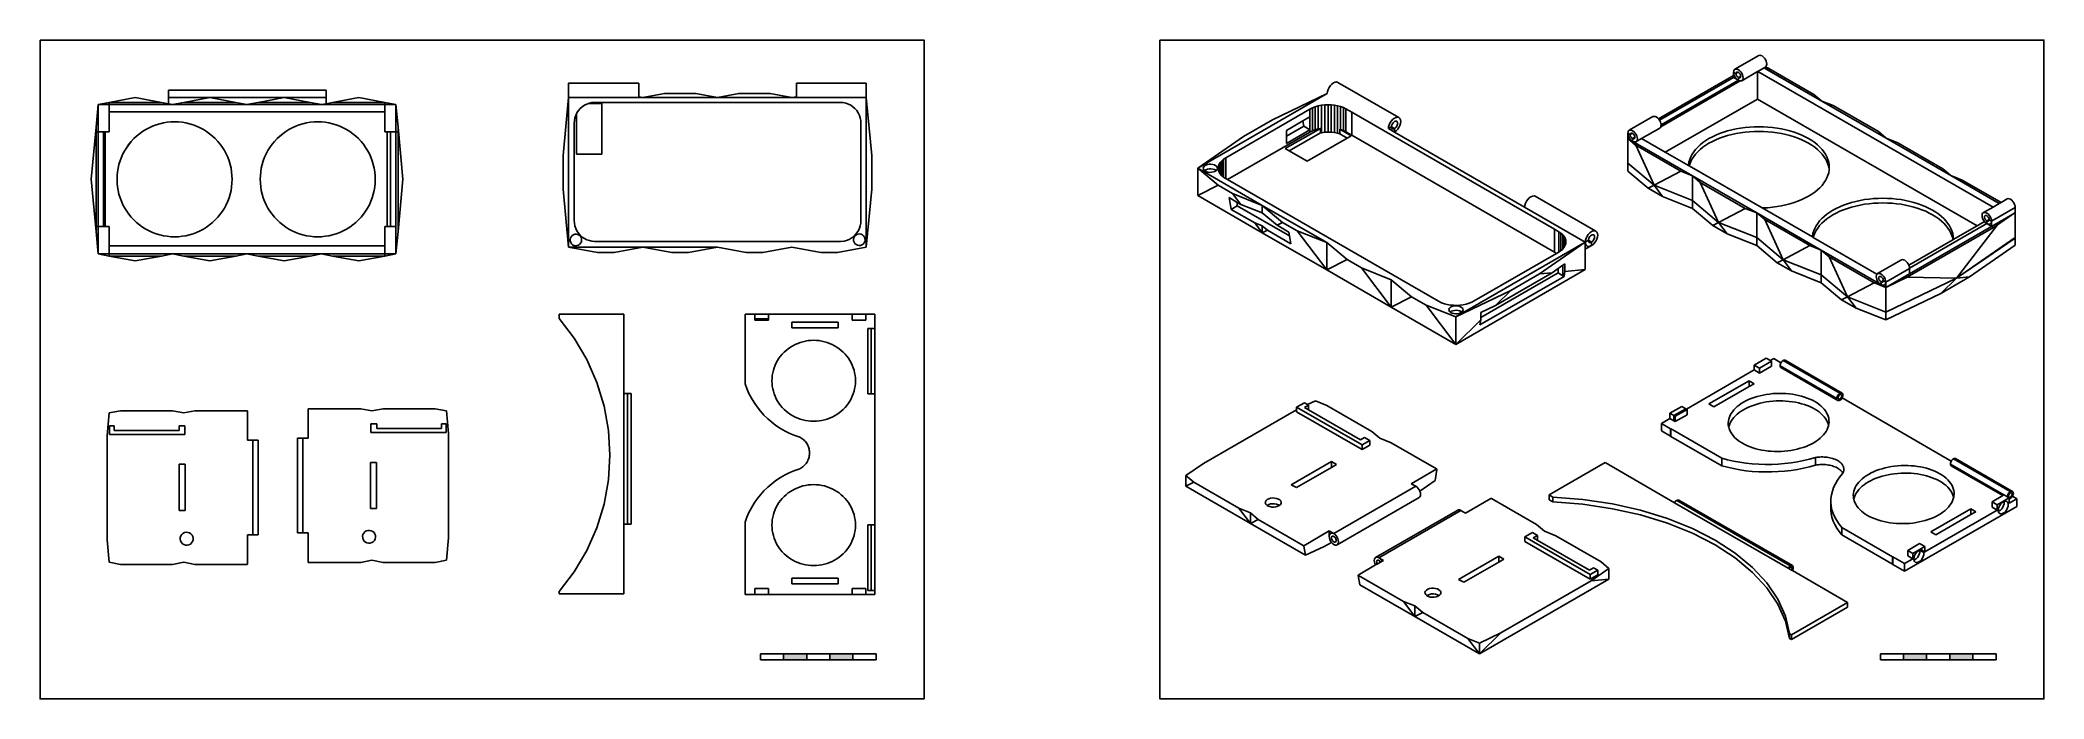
# Model space of a CAD drawing. Header units: inches. Extents: x 53.8 to 140.4, y 43.4 to 72.
import ezdxf

# ---------------------------------------------------------------- set-up
doc = ezdxf.new("R2010")
doc.units = ezdxf.units.IN
doc.header["$MEASUREMENT"] = 0

msp = doc.modelspace()

# ---------------------------------------------------------------- hatches: boundary and pattern name
h = msp.add_hatch(color=256)
h.dxf.hatch_style = 1
h.paths.add_polyline_path([(85.94, 45.387), (85.94, 45.137), (86.94, 45.137), (86.94, 45.387)])
h.paths.add_polyline_path([(87.94, 45.387), (87.94, 45.137), (88.94, 45.137), (88.94, 45.387)])
h = msp.add_hatch(color=256)
h.dxf.hatch_style = 1
h.paths.add_polyline_path([(134.375, 45.387), (134.375, 45.137), (135.375, 45.137), (135.375, 45.387)])
h.paths.add_polyline_path([(136.375, 45.387), (136.375, 45.137), (137.375, 45.137), (137.375, 45.387)])

# ---------------------------------------------------------------- linework, layer by layer
for p, q in [((128.113, 71.286), (127.086, 70.693)), ((128.113, 71.286), (128.155, 71.298)), ((128.155, 71.298), (128.205, 71.292)), ((128.205, 71.292), (128.258, 71.269)), ((128.258, 71.269), (128.311, 71.231)), ((128.36, 71.179), (128.311, 71.231)), ((128.36, 71.179), (128.403, 71.118)), ((128.403, 71.118), (128.435, 71.052)), ((126.949, 70.38), (123.777, 68.549)), ((123.823, 68.486), (127.026, 70.335)), ((123.889, 68.287), (127.232, 70.217)), ((126.949, 70.38), (127.026, 70.425)), ((127.026, 70.336), (126.949, 70.38)), ((127.026, 70.565), (127.033, 70.621)), ((127.129, 70.506), (127.026, 70.565)), ((127.033, 70.502), (127.026, 70.565)), ((127.026, 70.425), (127.026, 70.565)), ((127.026, 70.336), (127.026, 70.425)), ((127.026, 70.335), (127.026, 70.336)), ((127.232, 70.217), (127.026, 70.335)), ((127.033, 70.621), (127.054, 70.664)), ((127.054, 70.434), (127.033, 70.502)), ((127.054, 70.664), (127.086, 70.693)), ((127.086, 70.368), (127.054, 70.434)), ((127.086, 70.693), (127.129, 70.705)), ((127.129, 70.307), (127.086, 70.368)), ((127.129, 70.705), (127.178, 70.7)), ((127.129, 70.506), (127.228, 70.563)), ((127.129, 70.506), (127.132, 70.534)), ((127.129, 70.506), (127.132, 70.474)), ((127.178, 70.255), (127.129, 70.307)), ((127.132, 70.534), (127.143, 70.555)), ((127.132, 70.474), (127.143, 70.441)), ((127.143, 70.555), (127.159, 70.57)), ((127.143, 70.441), (127.159, 70.407)), ((127.159, 70.57), (127.18, 70.576)), ((127.159, 70.407), (127.18, 70.377)), ((127.178, 70.7), (127.232, 70.677)), ((127.232, 70.217), (127.178, 70.255)), ((127.18, 70.576), (127.205, 70.573)), ((127.18, 70.377), (127.205, 70.351)), ((127.205, 70.573), (127.228, 70.563)), ((127.205, 70.351), (127.232, 70.332)), ((127.228, 70.563), (127.232, 70.562)), ((127.232, 70.677), (127.285, 70.638)), ((127.232, 70.562), (127.258, 70.542)), ((127.232, 70.332), (127.334, 70.391)), ((127.232, 70.217), (127.232, 70.332)), ((127.258, 70.32), (127.232, 70.332)), ((127.285, 70.194), (127.232, 70.217)), ((127.258, 70.542), (127.283, 70.517)), ((127.283, 70.318), (127.258, 70.32)), ((127.283, 70.517), (127.304, 70.486)), ((127.304, 70.324), (127.283, 70.318)), ((127.285, 70.638), (127.334, 70.587)), ((127.304, 70.486), (127.32, 70.453)), ((127.32, 70.338), (127.304, 70.324)), ((127.32, 70.453), (127.331, 70.419)), ((127.331, 70.36), (127.32, 70.338)), ((127.331, 70.419), (127.334, 70.391)), ((127.334, 70.387), (127.331, 70.36)), ((127.334, 70.587), (127.377, 70.526)), ((127.334, 70.391), (127.334, 70.387)), ((127.377, 70.2), (127.334, 70.188)), ((128.053, 70.591), (127.377, 70.2)), ((127.377, 70.526), (127.409, 70.459)), ((127.409, 70.229), (127.377, 70.2)), ((127.409, 70.459), (127.43, 70.392)), ((127.43, 70.273), (127.409, 70.229)), ((127.43, 70.392), (127.437, 70.328)), ((127.437, 70.328), (127.43, 70.273)), ((128.074, 70.603), (128.053, 70.591)), ((128.053, 69.407), (128.053, 70.591)), ((128.344, 70.759), (128.074, 70.603)), ((138.247, 64.73), (128.074, 70.603)), ((128.344, 70.759), (130.842, 69.317)), ((128.345, 70.759), (128.344, 70.759)), ((128.399, 70.791), (128.345, 70.759)), ((128.463, 70.691), (128.345, 70.759)), ((128.403, 70.793), (128.399, 70.791)), ((128.54, 70.735), (128.399, 70.791)), ((128.435, 70.822), (128.403, 70.793)), ((128.435, 71.052), (128.456, 70.984)), ((128.456, 70.865), (128.435, 70.822)), ((128.456, 70.984), (128.463, 70.921)), ((128.463, 70.921), (128.456, 70.865)), ((128.463, 70.691), (128.54, 70.735)), ((128.463, 70.691), (130.842, 69.318)), ((128.551, 70.731), (128.54, 70.735)), ((130.5, 69.605), (128.551, 70.731)), ((57.902, 69.466), (56.776, 69.256)), ((57.902, 69.466), (59.028, 69.256)), ((59.341, 69.789), (66.149, 69.789)), ((59.341, 69.789), (59.341, 69.477)), ((66.149, 69.477), (59.341, 69.477)), ((59.341, 69.477), (59.341, 69.198)), ((61.122, 69.466), (59.996, 69.256)), ((61.122, 69.466), (62.248, 69.256)), ((64.342, 69.466), (63.217, 69.256)), ((64.342, 69.466), (65.468, 69.256)), ((66.149, 69.477), (66.149, 69.789)), ((66.149, 69.477), (66.149, 69.203)), ((67.562, 69.466), (66.437, 69.256)), ((67.562, 69.466), (68.688, 69.256)), ((76.403, 66.955), (76.636, 69.466)), ((76.636, 70.09), (79.685, 70.09)), ((76.636, 70.09), (76.636, 69.466)), ((76.636, 69.466), (79.685, 69.466)), ((76.636, 69.466), (76.636, 63)), ((79.685, 69.498), (79.685, 70.09)), ((79.856, 69.466), (79.685, 69.498)), ((79.685, 69.466), (79.685, 69.498)), ((79.856, 69.466), (79.685, 69.466)), ((80.788, 69.64), (79.856, 69.466)), ((83.077, 69.466), (79.856, 69.466)), ((82.145, 69.64), (80.788, 69.64)), ((83.077, 69.466), (82.145, 69.64)), ((84.008, 69.64), (83.077, 69.466)), ((86.297, 69.466), (83.077, 69.466)), ((85.365, 69.64), (84.008, 69.64)), ((86.297, 69.466), (85.365, 69.64)), ((86.494, 69.503), (86.297, 69.466)), ((86.494, 69.466), (86.297, 69.466)), ((86.494, 70.09), (89.517, 70.09)), ((86.494, 70.09), (86.494, 69.503)), ((86.494, 69.466), (86.494, 69.503)), ((86.494, 69.466), (89.517, 69.466)), ((89.517, 69.466), (89.517, 70.09)), ((89.517, 63), (89.517, 69.466)), ((89.75, 66.955), (89.517, 69.466)), ((109.454, 69.649), (103.854, 66.415)), ((109.454, 69.649), (107.077, 68.51)), ((109.454, 69.649), (109.463, 69.732)), ((109.463, 69.732), (109.49, 69.821)), ((109.49, 69.821), (109.533, 69.908)), ((109.533, 69.908), (109.589, 69.989)), ((109.589, 69.989), (109.654, 70.056)), ((109.654, 70.056), (109.724, 70.107)), ((109.724, 70.107), (109.793, 70.137)), ((109.859, 70.144), (109.793, 70.137)), ((109.859, 70.144), (109.914, 70.129)), ((109.914, 70.129), (112.555, 68.604)), ((127.316, 70.19), (123.872, 68.202)), ((128.053, 69.407), (124.073, 67.109)), ((127.285, 70.194), (127.316, 70.19)), ((127.334, 70.188), (127.316, 70.19)), ((128.053, 69.407), (137.558, 63.919)), ((130.842, 69.318), (130.5, 69.605)), ((56.202, 68.193), (56.292, 69.166)), ((56.766, 69.254), (56.292, 69.166)), ((56.766, 69.166), (56.292, 69.166)), ((56.292, 69.166), (56.292, 69.166)), ((56.292, 69.166), (56.292, 67.981)), ((56.766, 69.166), (56.292, 69.166)), ((56.776, 69.256), (56.766, 69.254)), ((56.766, 69.166), (56.766, 69.254)), ((56.766, 69.166), (56.766, 68.854)), ((56.766, 69.166), (59.341, 69.166)), ((56.766, 69.166), (59.341, 69.166)), ((56.766, 68.854), (68.699, 68.854)), ((56.766, 68.854), (56.766, 67.981)), ((59.028, 69.256), (56.776, 69.256)), ((59.341, 69.198), (59.028, 69.256)), ((59.512, 69.166), (59.341, 69.198)), ((66.149, 69.166), (59.341, 69.166)), ((59.341, 69.166), (59.341, 69.166)), ((59.341, 69.166), (59.512, 69.166)), ((59.996, 69.256), (59.512, 69.166)), ((59.512, 69.166), (62.732, 69.166)), ((59.512, 69.166), (59.514, 69.166)), ((62.248, 69.256), (59.996, 69.256)), ((62.732, 69.166), (62.248, 69.256)), ((62.73, 69.166), (62.732, 69.166)), ((63.217, 69.256), (62.732, 69.166)), ((62.732, 69.166), (65.952, 69.166)), ((65.468, 69.256), (63.217, 69.256)), ((65.952, 69.166), (65.468, 69.256)), ((66.149, 69.203), (65.952, 69.166)), ((65.952, 69.166), (66.149, 69.166)), ((66.437, 69.256), (66.149, 69.203)), ((66.149, 69.166), (66.149, 69.166)), ((66.149, 69.166), (68.699, 69.166)), ((66.149, 69.166), (68.699, 69.166)), ((68.688, 69.256), (66.437, 69.256)), ((68.699, 69.254), (68.688, 69.256)), ((69.172, 69.166), (68.699, 69.254)), ((68.699, 69.166), (68.699, 69.254)), ((68.699, 69.166), (69.172, 69.166)), ((68.699, 69.166), (68.699, 68.854)), ((69.172, 69.166), (68.699, 69.166)), ((68.699, 68.854), (68.699, 67.981)), ((69.263, 68.193), (69.172, 69.166)), ((69.172, 69.166), (69.172, 69.166)), ((69.172, 67.981), (69.172, 69.166)), ((76.886, 68.353), (76.893, 68.472)), ((76.893, 68.472), (76.916, 68.588)), ((76.916, 68.588), (76.953, 68.7)), ((76.953, 68.7), (76.986, 68.77)), ((76.986, 68.77), (76.981, 67.017)), ((76.986, 68.77), (77.004, 68.807)), ((77.004, 68.807), (77.068, 68.906)), ((77.068, 68.906), (77.144, 68.995)), ((77.144, 68.995), (77.23, 69.073)), ((77.23, 69.073), (77.326, 69.139)), ((77.326, 69.139), (77.429, 69.191)), ((77.429, 69.191), (77.506, 69.218)), ((77.506, 69.218), (77.539, 69.23)), ((78.075, 69.218), (77.506, 69.218)), ((77.539, 69.23), (77.652, 69.253)), ((77.652, 69.253), (77.767, 69.261)), ((88.404, 69.261), (77.767, 69.261)), ((78.075, 67.017), (78.075, 69.218)), ((88.404, 69.261), (88.519, 69.253)), ((88.519, 69.253), (88.632, 69.23)), ((88.632, 69.23), (88.741, 69.191)), ((88.741, 69.191), (88.845, 69.139)), ((88.845, 69.139), (88.94, 69.073)), ((88.94, 69.073), (89.027, 68.995)), ((89.027, 68.995), (89.103, 68.906)), ((89.103, 68.906), (89.167, 68.807)), ((89.167, 68.807), (89.218, 68.7)), ((89.218, 68.7), (89.255, 68.588)), ((89.255, 68.588), (89.277, 68.472)), ((89.277, 68.472), (89.285, 68.353)), ((105.068, 66.867), (108.706, 68.967)), ((107.077, 68.51), (105.826, 67.787)), ((108.706, 68.639), (108.403, 68.464)), ((108.706, 68.967), (108.815, 69.023)), ((108.706, 68.967), (108.706, 68.639)), ((108.706, 68.639), (108.706, 68.076)), ((108.815, 69.023), (108.935, 69.07)), ((108.815, 69.023), (108.815, 68.033)), ((108.935, 69.07), (109.064, 69.107)), ((108.935, 69.07), (108.935, 68.08)), ((109.064, 69.107), (109.201, 69.135)), ((109.064, 69.107), (109.064, 68.117)), ((109.201, 69.135), (109.342, 69.153)), ((109.201, 69.135), (109.201, 67.948)), ((109.342, 69.153), (109.485, 69.159)), ((109.342, 69.153), (109.342, 67.965)), ((109.485, 69.159), (109.627, 69.155)), ((109.485, 69.159), (109.485, 67.972)), ((109.627, 69.155), (109.768, 69.14)), ((109.627, 69.155), (109.627, 67.968)), ((109.768, 69.14), (109.902, 69.115)), ((109.768, 69.14), (109.768, 67.953)), ((109.902, 69.115), (110.03, 69.079)), ((109.902, 69.115), (109.902, 67.927)), ((110.03, 69.079), (110.148, 69.034)), ((110.03, 69.079), (110.03, 68.089)), ((110.148, 69.034), (110.254, 68.981)), ((110.148, 69.034), (110.148, 68.044)), ((110.254, 68.981), (110.509, 68.834)), ((110.254, 68.981), (110.254, 67.991)), ((110.509, 68.834), (110.509, 67.844)), ((110.509, 68.834), (119.282, 63.769)), ((112.229, 68.464), (112.294, 68.532)), ((112.294, 68.532), (112.364, 68.583)), ((112.364, 68.583), (112.434, 68.613)), ((112.434, 68.613), (112.499, 68.62)), ((112.499, 68.62), (112.555, 68.604)), ((112.555, 68.604), (112.598, 68.566)), ((112.598, 68.566), (112.625, 68.509)), ((112.625, 68.509), (112.634, 68.436)), ((123.539, 68.645), (122.513, 68.053)), ((123.539, 68.645), (123.582, 68.657)), ((123.582, 68.657), (123.631, 68.652)), ((123.631, 68.652), (123.684, 68.629)), ((123.684, 68.629), (123.737, 68.59)), ((123.737, 68.59), (123.777, 68.549)), ((123.777, 68.549), (123.787, 68.539)), ((123.787, 68.539), (123.823, 68.486)), ((123.823, 68.486), (123.829, 68.478)), ((123.829, 68.478), (123.862, 68.411)), ((130.842, 69.318), (133.63, 67.708)), ((131.339, 69.121), (130.842, 69.318)), ((130.842, 69.318), (130.842, 69.317)), ((130.842, 69.317), (133.63, 67.707)), ((133.289, 67.995), (131.339, 69.121)), ((55.992, 65.933), (56.202, 68.193)), ((56.202, 67.981), (56.202, 68.193)), ((56.202, 67.981), (56.202, 63.885)), ((56.292, 67.981), (56.202, 67.981)), ((56.292, 67.981), (56.292, 67.981)), ((56.529, 67.981), (56.292, 67.981)), ((56.292, 63.885), (56.292, 67.981)), ((56.529, 63.885), (56.529, 67.981)), ((56.529, 67.981), (56.604, 67.981)), ((56.604, 67.981), (56.604, 63.885)), ((56.604, 67.981), (56.766, 67.981)), ((57.84, 67.691), (57.729, 67.572)), ((57.959, 67.802), (57.84, 67.691)), ((58.085, 67.905), (57.959, 67.802)), ((58.217, 68), (58.085, 67.905)), ((58.356, 68.086), (58.217, 68)), ((58.499, 68.163), (58.356, 68.086)), ((58.648, 68.23), (58.499, 68.163)), ((58.8, 68.287), (58.648, 68.23)), ((58.956, 68.335), (58.8, 68.287)), ((59.114, 68.372), (58.956, 68.335)), ((59.275, 68.398), (59.114, 68.372)), ((59.437, 68.414), (59.275, 68.398)), ((59.6, 68.42), (59.437, 68.414)), ((59.763, 68.414), (59.6, 68.42)), ((59.925, 68.398), (59.763, 68.414)), ((60.085, 68.372), (59.925, 68.398)), ((60.244, 68.335), (60.085, 68.372)), ((60.244, 68.335), (60.4, 68.287)), ((60.552, 68.23), (60.4, 68.287)), ((60.701, 68.163), (60.552, 68.23)), ((60.844, 68.086), (60.701, 68.163)), ((60.982, 68), (60.844, 68.086)), ((61.115, 67.905), (60.982, 68)), ((61.241, 67.802), (61.115, 67.905)), ((61.36, 67.691), (61.241, 67.802)), ((61.471, 67.572), (61.36, 67.691)), ((64.033, 67.691), (63.921, 67.572)), ((64.033, 67.691), (64.277, 67.905)), ((64.152, 67.802), (64.033, 67.691)), ((64.277, 67.905), (64.152, 67.802)), ((64.41, 68), (64.277, 67.905)), ((64.548, 68.086), (64.41, 68)), ((64.692, 68.163), (64.548, 68.086)), ((64.84, 68.23), (64.692, 68.163)), ((64.992, 68.287), (64.84, 68.23)), ((65.148, 68.335), (64.992, 68.287)), ((65.307, 68.372), (65.148, 68.335)), ((65.468, 68.398), (65.307, 68.372)), ((65.63, 68.414), (65.468, 68.398)), ((65.63, 68.414), (65.792, 68.42)), ((65.955, 68.414), (65.792, 68.42)), ((66.117, 68.398), (65.955, 68.414)), ((66.278, 68.372), (66.117, 68.398)), ((66.436, 68.335), (66.278, 68.372)), ((66.592, 68.287), (66.436, 68.335)), ((66.745, 68.23), (66.592, 68.287)), ((66.893, 68.163), (66.745, 68.23)), ((67.037, 68.086), (66.893, 68.163)), ((67.175, 68), (67.037, 68.086)), ((67.307, 67.905), (67.175, 68)), ((67.433, 67.802), (67.307, 67.905)), ((67.552, 67.691), (67.433, 67.802)), ((67.663, 67.572), (67.552, 67.691)), ((68.788, 67.981), (68.699, 67.981)), ((68.788, 63.885), (68.788, 67.981)), ((68.788, 67.981), (68.935, 67.981)), ((68.935, 67.981), (68.935, 63.885)), ((69.172, 67.981), (68.935, 67.981)), ((69.172, 63.885), (69.172, 67.981)), ((69.172, 67.981), (69.263, 67.981)), ((69.172, 67.981), (69.172, 67.981)), ((69.263, 67.981), (69.263, 68.193)), ((69.472, 65.933), (69.263, 68.193)), ((69.263, 67.981), (69.263, 63.672)), ((76.886, 68.353), (76.886, 64.153)), ((89.285, 68.353), (89.285, 64.153)), ((89.487, 68.353), (89.517, 68.353)), ((105.826, 67.787), (103.854, 66.415)), ((105.14, 65.919), (108.706, 67.977)), ((109.154, 68.136), (107.631, 67.262)), ((108.403, 68.464), (107.684, 68.049)), ((107.684, 67.794), (108.439, 68.23)), ((107.684, 67.487), (108.706, 68.076)), ((107.684, 68.049), (107.684, 67.794)), ((107.684, 67.794), (107.684, 67.487)), ((109.154, 67.938), (107.802, 67.163)), ((108.439, 68.23), (108.403, 68.464)), ((108.706, 68.076), (108.439, 68.23)), ((108.578, 66.714), (110.314, 67.716)), ((108.706, 68.076), (108.706, 67.977)), ((108.706, 67.977), (108.815, 68.033)), ((108.815, 68.033), (108.935, 68.08)), ((108.935, 68.08), (109.064, 68.117)), ((109.064, 68.117), (109.154, 68.136)), ((109.154, 68.136), (109.154, 67.938)), ((109.154, 67.938), (109.201, 67.948)), ((109.201, 67.948), (109.342, 67.965)), ((109.342, 67.965), (109.485, 67.972)), ((109.485, 67.972), (109.627, 67.968)), ((109.627, 67.968), (109.768, 67.953)), ((109.768, 67.953), (109.902, 67.927)), ((109.902, 67.927), (109.992, 67.902)), ((109.992, 68.1), (109.992, 67.902)), ((110.485, 67.815), (109.992, 68.1)), ((109.992, 68.1), (110.03, 68.089)), ((110.314, 67.716), (109.992, 67.902)), ((110.03, 68.089), (110.148, 68.044)), ((110.148, 68.044), (110.254, 67.991)), ((110.254, 67.991), (110.509, 67.844)), ((110.314, 67.716), (110.485, 67.815)), ((110.509, 67.844), (119.282, 62.779)), ((112.094, 68.124), (112.103, 68.208)), ((112.094, 68.124), (112.229, 68.202)), ((112.355, 67.973), (112.094, 68.124)), ((112.103, 68.208), (112.13, 68.296)), ((112.13, 68.296), (112.173, 68.384)), ((112.173, 68.384), (112.229, 68.464)), ((112.229, 68.202), (112.23, 68.206)), ((112.234, 68.165), (112.229, 68.202)), ((112.23, 68.206), (112.234, 68.244)), ((112.364, 68.129), (112.23, 68.206)), ((112.234, 68.244), (112.247, 68.288)), ((112.247, 68.137), (112.234, 68.165)), ((112.247, 68.288), (112.269, 68.332)), ((112.269, 68.118), (112.247, 68.137)), ((112.269, 68.332), (112.297, 68.372)), ((112.297, 68.11), (112.269, 68.118)), ((112.297, 68.372), (112.329, 68.406)), ((112.329, 68.114), (112.297, 68.11)), ((112.329, 68.406), (112.364, 68.431)), ((112.364, 68.129), (112.329, 68.114)), ((112.364, 67.977), (112.355, 67.973)), ((112.356, 67.973), (112.355, 67.973)), ((112.356, 67.973), (112.364, 67.977)), ((117.99, 64.72), (112.356, 67.973)), ((112.364, 68.431), (112.399, 68.446)), ((112.399, 68.154), (112.364, 68.129)), ((112.364, 68.129), (112.364, 67.977)), ((112.434, 68.028), (112.364, 67.977)), ((112.399, 68.446), (112.432, 68.45)), ((112.432, 68.188), (112.399, 68.154)), ((112.432, 68.45), (112.459, 68.442)), ((112.459, 68.228), (112.432, 68.188)), ((112.499, 68.096), (112.434, 68.028)), ((112.459, 68.442), (112.481, 68.423)), ((112.481, 68.272), (112.459, 68.228)), ((112.481, 68.423), (112.494, 68.394)), ((112.494, 68.316), (112.481, 68.272)), ((112.494, 68.394), (112.499, 68.358)), ((112.499, 68.358), (112.494, 68.316)), ((112.555, 68.176), (112.499, 68.096)), ((112.598, 68.264), (112.555, 68.176)), ((112.625, 68.352), (112.598, 68.264)), ((112.634, 68.436), (112.625, 68.352)), ((122.453, 67.925), (122.46, 67.98)), ((122.555, 67.865), (122.453, 67.925)), ((122.46, 67.861), (122.453, 67.925)), ((122.453, 67.695), (122.453, 67.925)), ((122.453, 66.626), (122.453, 67.695)), ((122.787, 67.414), (122.453, 67.695)), ((122.658, 67.576), (122.453, 67.695)), ((122.46, 67.98), (122.48, 68.024)), ((122.48, 67.794), (122.46, 67.861)), ((122.48, 68.024), (122.513, 68.053)), ((122.513, 67.727), (122.48, 67.794)), ((122.513, 68.053), (122.555, 68.065)), ((122.555, 67.666), (122.513, 67.727)), ((122.555, 68.065), (122.605, 68.059)), ((122.555, 67.865), (122.655, 67.923)), ((122.555, 67.865), (122.559, 67.893)), ((122.555, 67.865), (122.559, 67.834)), ((122.605, 67.615), (122.555, 67.666)), ((122.559, 67.893), (122.569, 67.915)), ((122.559, 67.834), (122.569, 67.8)), ((122.569, 67.915), (122.585, 67.929)), ((122.569, 67.8), (122.585, 67.767)), ((122.585, 67.929), (122.607, 67.935)), ((122.585, 67.767), (122.607, 67.736)), ((122.605, 68.059), (122.658, 68.036)), ((122.658, 67.576), (122.605, 67.615)), ((122.607, 67.935), (122.631, 67.933)), ((122.607, 67.736), (122.631, 67.71)), ((122.631, 67.933), (122.655, 67.923)), ((122.631, 67.71), (122.658, 67.691)), ((122.655, 67.923), (122.658, 67.921)), ((122.658, 68.036), (122.711, 67.998)), ((122.658, 67.921), (122.685, 67.902)), ((122.658, 67.691), (122.76, 67.75)), ((122.658, 67.576), (122.658, 67.691)), ((122.685, 67.68), (122.658, 67.691)), ((122.685, 67.902), (122.709, 67.876)), ((122.709, 67.677), (122.685, 67.68)), ((122.709, 67.876), (122.731, 67.846)), ((122.731, 67.683), (122.709, 67.677)), ((122.711, 67.998), (122.761, 67.946)), ((122.731, 67.846), (122.747, 67.812)), ((122.747, 67.697), (122.731, 67.683)), ((122.747, 67.812), (122.757, 67.779)), ((122.757, 67.719), (122.747, 67.697)), ((122.757, 67.779), (122.76, 67.75)), ((122.761, 67.747), (122.757, 67.719)), ((122.76, 67.75), (122.761, 67.747)), ((122.761, 67.946), (122.803, 67.885)), ((122.803, 67.885), (122.836, 67.819)), ((123.048, 67.701), (122.803, 67.56)), ((122.836, 67.819), (122.856, 67.751)), ((122.856, 67.632), (122.836, 67.589)), ((122.856, 67.751), (122.863, 67.688)), ((122.863, 67.688), (122.856, 67.632)), ((123.829, 68.152), (123.048, 67.701)), ((123.048, 67.701), (124.073, 67.109)), ((123.862, 68.181), (123.829, 68.152)), ((123.862, 68.411), (123.882, 68.344)), ((123.872, 68.202), (123.862, 68.181)), ((123.882, 68.225), (123.872, 68.202)), ((123.882, 68.344), (123.889, 68.287)), ((123.889, 68.28), (123.882, 68.225)), ((123.889, 68.287), (123.889, 68.28)), ((125.825, 67.608), (125.698, 67.519)), ((125.961, 67.692), (125.825, 67.608)), ((126.107, 67.771), (125.961, 67.692)), ((126.261, 67.844), (126.107, 67.771)), ((126.261, 67.642), (126.107, 67.569)), ((126.423, 67.911), (126.261, 67.844)), ((126.423, 67.709), (126.261, 67.642)), ((126.592, 67.972), (126.423, 67.911)), ((126.592, 67.77), (126.423, 67.709)), ((126.768, 68.026), (126.592, 67.972)), ((126.768, 67.824), (126.592, 67.77)), ((126.95, 68.073), (126.768, 68.026)), ((126.95, 67.872), (126.768, 67.824)), ((127.136, 68.114), (126.95, 68.073)), ((127.136, 67.912), (126.95, 67.872)), ((127.327, 68.147), (127.136, 68.114)), ((127.327, 67.946), (127.136, 67.912)), ((127.522, 68.174), (127.327, 68.147)), ((127.522, 67.972), (127.327, 67.946)), ((127.522, 68.174), (127.917, 68.204)), ((127.718, 68.192), (127.522, 68.174)), ((127.718, 67.991), (127.522, 67.972)), ((127.917, 68.204), (127.718, 68.192)), ((127.917, 68.002), (127.718, 67.991)), ((128.116, 68.207), (127.917, 68.204)), ((128.116, 68.006), (127.917, 68.002)), ((128.315, 68.204), (128.116, 68.207)), ((128.315, 68.002), (128.116, 68.006)), ((128.514, 68.192), (128.315, 68.204)), ((128.514, 67.991), (128.315, 68.002)), ((128.711, 68.174), (128.514, 68.192)), ((128.711, 67.972), (128.514, 67.991)), ((128.905, 68.147), (128.711, 68.174)), ((128.905, 67.946), (128.711, 67.972)), ((129.096, 68.114), (128.905, 68.147)), ((129.096, 67.912), (128.905, 67.946)), ((129.282, 68.073), (129.096, 68.114)), ((129.282, 67.872), (129.096, 67.912)), ((129.464, 68.026), (129.282, 68.073)), ((129.464, 67.824), (129.282, 67.872)), ((129.64, 67.972), (129.464, 68.026)), ((129.64, 67.77), (129.464, 67.824)), ((129.809, 67.911), (129.64, 67.972)), ((129.809, 67.709), (129.64, 67.77)), ((129.972, 67.844), (129.809, 67.911)), ((129.972, 67.642), (129.809, 67.709)), ((130.126, 67.771), (129.972, 67.844)), ((130.126, 67.569), (129.972, 67.642)), ((130.271, 67.692), (130.126, 67.771)), ((130.408, 67.608), (130.271, 67.692)), ((130.534, 67.519), (130.408, 67.608)), ((133.63, 67.708), (133.289, 67.995)), ((134.128, 67.511), (133.63, 67.708)), ((133.63, 67.708), (136.419, 66.098)), ((133.63, 67.708), (133.63, 67.707)), ((133.63, 67.707), (136.419, 66.097)), ((57.301, 66.883), (57.243, 66.731)), ((57.368, 67.032), (57.301, 66.883)), ((57.445, 67.175), (57.368, 67.032)), ((57.531, 67.314), (57.445, 67.175)), ((57.531, 67.314), (57.729, 67.572)), ((57.626, 67.446), (57.531, 67.314)), ((57.729, 67.572), (57.626, 67.446)), ((61.574, 67.446), (61.471, 67.572)), ((61.669, 67.314), (61.574, 67.446)), ((61.755, 67.175), (61.669, 67.314)), ((61.832, 67.032), (61.755, 67.175)), ((61.899, 66.883), (61.832, 67.032)), ((61.956, 66.731), (61.899, 66.883)), ((63.493, 66.883), (63.436, 66.731)), ((63.56, 67.032), (63.493, 66.883)), ((63.637, 67.175), (63.56, 67.032)), ((63.723, 67.314), (63.637, 67.175)), ((63.818, 67.446), (63.723, 67.314)), ((63.921, 67.572), (63.818, 67.446)), ((67.767, 67.446), (67.663, 67.572)), ((67.862, 67.314), (67.767, 67.446)), ((67.948, 67.175), (67.862, 67.314)), ((68.024, 67.032), (67.948, 67.175)), ((68.091, 66.883), (68.024, 67.032)), ((68.149, 66.731), (68.091, 66.883)), ((76.403, 66.955), (76.403, 65.511)), ((76.981, 67.017), (78.075, 67.017)), ((89.75, 65.511), (89.75, 66.955)), ((104.826, 66.66), (104.891, 66.735)), ((104.891, 66.735), (104.972, 66.804)), ((104.891, 66.735), (104.891, 66.089)), ((104.972, 66.804), (105.068, 66.867)), ((104.972, 66.804), (104.972, 66.022)), ((105.068, 66.867), (105.068, 65.96)), ((107.631, 67.262), (107.802, 67.163)), ((107.802, 67.163), (108.578, 66.714)), ((122.711, 67.553), (122.658, 67.576)), ((122.863, 67.458), (122.658, 67.576)), ((122.761, 67.548), (122.711, 67.553)), ((122.803, 67.56), (122.761, 67.548)), ((122.863, 67.458), (122.787, 67.414)), ((122.794, 67.407), (122.787, 67.414)), ((123.587, 65.671), (122.794, 67.407)), ((124.744, 66.282), (122.794, 67.407)), ((122.836, 67.589), (122.803, 67.56)), ((125.242, 66.085), (122.863, 67.458)), ((124.073, 67.109), (125.073, 66.532)), ((125.127, 66.791), (125.094, 66.677)), ((125.172, 66.903), (125.127, 66.791)), ((125.23, 67.013), (125.172, 66.903)), ((125.23, 66.812), (125.172, 66.701)), ((125.3, 67.121), (125.23, 67.013)), ((125.3, 66.919), (125.23, 66.812)), ((125.383, 67.226), (125.3, 67.121)), ((125.383, 67.024), (125.3, 66.919)), ((125.477, 67.327), (125.383, 67.226)), ((125.477, 67.126), (125.383, 67.024)), ((125.582, 67.425), (125.477, 67.327)), ((125.582, 67.224), (125.477, 67.126)), ((125.698, 67.519), (125.582, 67.425)), ((125.698, 67.317), (125.582, 67.224)), ((125.825, 67.406), (125.698, 67.317)), ((125.961, 67.49), (125.825, 67.406)), ((126.107, 67.569), (125.961, 67.49)), ((130.271, 67.49), (130.126, 67.569)), ((130.408, 67.406), (130.271, 67.49)), ((130.534, 67.317), (130.408, 67.406)), ((130.65, 67.425), (130.534, 67.519)), ((130.65, 67.224), (130.534, 67.317)), ((130.756, 67.327), (130.65, 67.425)), ((130.756, 67.126), (130.65, 67.224)), ((130.756, 67.327), (130.85, 67.226)), ((130.85, 67.024), (130.756, 67.126)), ((130.932, 67.121), (130.85, 67.226)), ((130.932, 66.919), (130.85, 67.024)), ((131.002, 67.013), (130.932, 67.121)), ((131.002, 66.812), (130.932, 66.919)), ((131.06, 66.903), (131.002, 67.013)), ((131.06, 66.701), (131.002, 66.812)), ((131.105, 66.791), (131.06, 66.903)), ((131.138, 66.677), (131.105, 66.791)), ((136.078, 66.385), (134.128, 67.511)), ((55.992, 65.933), (56.202, 63.672)), ((57.117, 66.094), (57.111, 65.931)), ((57.111, 65.931), (57.117, 65.768)), ((57.133, 66.256), (57.117, 66.094)), ((57.159, 66.416), (57.133, 66.256)), ((57.196, 66.575), (57.159, 66.416)), ((57.243, 66.731), (57.196, 66.575)), ((62.004, 66.575), (61.956, 66.731)), ((62.041, 66.416), (62.004, 66.575)), ((62.067, 66.256), (62.041, 66.416)), ((62.083, 66.094), (62.067, 66.256)), ((62.088, 65.931), (62.083, 66.094)), ((62.083, 65.768), (62.088, 65.931)), ((63.309, 66.094), (63.304, 65.931)), ((63.304, 65.931), (63.309, 65.768)), ((63.325, 66.256), (63.309, 66.094)), ((63.352, 66.416), (63.325, 66.256)), ((63.389, 66.575), (63.352, 66.416)), ((63.436, 66.731), (63.389, 66.575)), ((68.196, 66.575), (68.149, 66.731)), ((68.233, 66.416), (68.196, 66.575)), ((68.26, 66.256), (68.233, 66.416)), ((68.276, 66.094), (68.26, 66.256)), ((68.281, 65.931), (68.276, 66.094)), ((68.276, 65.768), (68.281, 65.931)), ((69.472, 65.933), (69.263, 63.672)), ((103.854, 65.228), (103.854, 66.415)), ((103.854, 66.415), (106.642, 64.805)), ((103.854, 66.415), (104.735, 65.674)), ((104.091, 66.423), (104.109, 66.468)), ((104.095, 66.377), (104.091, 66.423)), ((104.119, 66.333), (104.095, 66.377)), ((104.109, 66.468), (104.146, 66.509)), ((104.146, 66.309), (104.119, 66.333)), ((104.146, 66.509), (104.199, 66.543)), ((104.146, 66.309), (104.199, 66.343)), ((104.162, 66.294), (104.146, 66.309)), ((104.221, 66.263), (104.162, 66.294)), ((104.199, 66.543), (104.267, 66.568)), ((104.199, 66.343), (104.267, 66.368)), ((104.292, 66.242), (104.221, 66.263)), ((104.267, 66.568), (104.343, 66.582)), ((104.267, 66.368), (104.343, 66.382)), ((104.37, 66.232), (104.292, 66.242)), ((104.343, 66.582), (104.423, 66.584)), ((104.343, 66.382), (104.423, 66.384)), ((104.45, 66.234), (104.37, 66.232)), ((104.423, 66.584), (104.501, 66.574)), ((104.423, 66.384), (104.501, 66.374)), ((104.526, 66.248), (104.45, 66.234)), ((104.501, 66.574), (104.572, 66.553)), ((104.501, 66.374), (104.572, 66.353)), ((104.594, 66.273), (104.526, 66.248)), ((104.572, 66.553), (104.631, 66.522)), ((104.572, 66.353), (104.631, 66.322)), ((104.648, 66.307), (104.594, 66.273)), ((104.631, 66.522), (104.674, 66.483)), ((104.631, 66.322), (104.648, 66.307)), ((104.684, 66.348), (104.648, 66.307)), ((104.648, 66.307), (104.648, 66.307)), ((104.674, 66.483), (104.698, 66.439)), ((104.702, 66.393), (104.684, 66.348)), ((104.698, 66.439), (104.702, 66.393)), ((104.736, 66.418), (104.748, 66.5)), ((104.744, 66.335), (104.736, 66.418)), ((104.748, 66.322), (104.744, 66.335)), ((104.748, 66.5), (104.778, 66.582)), ((104.748, 66.5), (104.748, 66.322)), ((104.769, 66.254), (104.748, 66.322)), ((104.778, 66.24), (104.769, 66.254)), ((104.778, 66.582), (104.826, 66.66)), ((104.778, 66.582), (104.778, 66.24)), ((104.813, 66.176), (104.778, 66.24)), ((104.826, 66.162), (104.813, 66.176)), ((104.826, 66.66), (104.826, 66.162)), ((104.875, 66.103), (104.826, 66.162)), ((104.891, 66.089), (104.875, 66.103)), ((104.953, 66.035), (104.891, 66.089)), ((104.972, 66.022), (104.953, 66.035)), ((105.046, 65.973), (104.972, 66.022)), ((105.068, 65.96), (105.046, 65.973)), ((105.14, 65.919), (105.068, 65.96)), ((105.14, 65.919), (114.258, 60.655)), ((122.453, 66.284), (122.453, 66.626)), ((122.453, 66.626), (123.587, 65.671)), ((122.453, 66.284), (123.334, 65.543)), ((123.587, 65.671), (124.744, 66.282)), ((125.242, 66.085), (124.744, 66.282)), ((125.075, 66.563), (125.073, 66.532)), ((125.073, 66.532), (125.105, 66.513)), ((125.094, 66.677), (125.075, 66.563)), ((125.127, 66.589), (125.105, 66.513)), ((125.105, 66.513), (128.262, 64.691)), ((125.172, 66.701), (125.127, 66.589)), ((125.242, 65.016), (125.242, 66.085)), ((125.583, 65.797), (125.242, 66.085)), ((125.242, 66.085), (128.03, 64.475)), ((130.932, 65.774), (131.002, 65.882)), ((131.002, 65.882), (131.06, 65.992)), ((131.105, 66.589), (131.06, 66.701)), ((131.06, 65.992), (131.105, 66.104)), ((131.138, 66.476), (131.105, 66.589)), ((131.105, 66.104), (131.138, 66.218)), ((131.157, 66.563), (131.138, 66.677)), ((131.157, 66.361), (131.138, 66.476)), ((131.138, 66.218), (131.157, 66.333)), ((131.164, 66.448), (131.157, 66.563)), ((131.158, 66.347), (131.157, 66.361)), ((131.157, 66.333), (131.158, 66.347)), ((131.158, 66.347), (131.164, 66.448)), ((136.419, 66.098), (136.078, 66.385)), ((136.419, 66.098), (138.518, 64.886)), ((136.419, 66.098), (136.419, 66.097)), ((136.917, 65.901), (136.419, 66.098)), ((136.419, 66.097), (138.517, 64.886)), ((138.596, 64.931), (136.917, 65.901)), ((57.117, 65.768), (57.133, 65.606)), ((57.133, 65.606), (57.159, 65.446)), ((57.159, 65.446), (57.196, 65.287)), ((57.196, 65.287), (57.243, 65.131)), ((57.243, 65.131), (57.301, 64.979)), ((61.899, 64.979), (61.956, 65.131)), ((61.956, 65.131), (62.004, 65.287)), ((62.004, 65.287), (62.041, 65.446)), ((62.041, 65.446), (62.067, 65.606)), ((62.067, 65.606), (62.083, 65.768)), ((63.309, 65.768), (63.325, 65.606)), ((63.325, 65.606), (63.352, 65.446)), ((63.352, 65.446), (63.389, 65.287)), ((63.389, 65.287), (63.436, 65.131)), ((63.436, 65.131), (63.493, 64.979)), ((68.091, 64.979), (68.149, 65.131)), ((68.149, 65.131), (68.196, 65.287)), ((68.196, 65.287), (68.233, 65.446)), ((68.233, 65.446), (68.26, 65.606)), ((68.26, 65.606), (68.276, 65.768)), ((76.403, 65.511), (76.636, 63)), ((89.75, 65.511), (89.517, 63)), ((104.735, 65.674), (103.854, 65.228)), ((103.854, 65.228), (106.642, 63.618)), ((104.735, 65.674), (105.358, 65.314)), ((105.299, 64.632), (105.204, 65.139)), ((105.204, 65.139), (105.563, 64.932)), ((105.358, 65.314), (105.713, 64.845)), ((105.358, 65.314), (106.642, 64.805)), ((118.069, 64.979), (118.125, 65.06)), ((118.125, 65.06), (118.19, 65.128)), ((118.19, 65.128), (118.26, 65.178)), ((118.26, 65.178), (118.33, 65.208)), ((118.395, 65.216), (118.33, 65.208)), ((118.395, 65.216), (118.451, 65.2)), ((118.451, 65.2), (121.069, 63.688)), ((123.587, 65.671), (123.334, 65.543)), ((123.334, 65.543), (123.957, 65.183)), ((123.587, 65.671), (123.957, 65.183)), ((123.587, 65.671), (125.242, 65.016)), ((123.957, 65.183), (125.242, 64.674)), ((125.242, 64.674), (125.242, 65.016)), ((126.376, 64.061), (125.242, 65.016)), ((127.533, 64.672), (125.583, 65.797)), ((126.376, 64.061), (125.583, 65.797)), ((129.809, 64.985), (129.972, 65.052)), ((129.972, 65.052), (130.126, 65.125)), ((130.126, 65.125), (130.271, 65.203)), ((130.271, 65.203), (130.408, 65.287)), ((130.408, 65.287), (130.534, 65.376)), ((130.534, 65.376), (130.65, 65.47)), ((130.65, 65.47), (130.756, 65.568)), ((130.756, 65.568), (130.85, 65.669)), ((130.85, 65.669), (130.932, 65.774)), ((132.499, 65.018), (132.313, 64.977)), ((132.69, 65.051), (132.499, 65.018)), ((132.884, 65.077), (132.69, 65.051)), ((133.081, 65.096), (132.884, 65.077)), ((133.28, 65.107), (133.081, 65.096)), ((133.479, 65.111), (133.28, 65.107)), ((133.479, 65.111), (133.877, 65.096)), ((133.678, 65.107), (133.479, 65.111)), ((133.877, 65.096), (133.678, 65.107)), ((134.074, 65.077), (133.877, 65.096)), ((134.268, 65.051), (134.074, 65.077)), ((134.459, 65.018), (134.268, 65.051)), ((134.645, 64.977), (134.459, 65.018)), ((138.857, 65.082), (138.596, 64.931)), ((138.857, 65.082), (138.9, 65.094)), ((138.9, 65.094), (138.949, 65.089)), ((138.949, 65.089), (139.002, 65.066)), ((139.002, 65.066), (139.055, 65.027)), ((139.105, 64.976), (139.055, 65.027)), ((57.301, 64.979), (57.368, 64.83)), ((57.368, 64.83), (57.445, 64.687)), ((57.445, 64.687), (57.531, 64.548)), ((57.531, 64.548), (57.626, 64.416)), ((57.626, 64.416), (57.729, 64.29)), ((57.729, 64.29), (57.84, 64.171)), ((57.84, 64.171), (57.959, 64.06)), ((61.241, 64.06), (61.36, 64.171)), ((61.36, 64.171), (61.471, 64.29)), ((61.471, 64.29), (61.574, 64.416)), ((61.574, 64.416), (61.669, 64.548)), ((61.669, 64.548), (61.755, 64.687)), ((61.755, 64.687), (61.832, 64.83)), ((61.832, 64.83), (61.899, 64.979)), ((63.493, 64.979), (63.56, 64.83)), ((63.56, 64.83), (63.637, 64.687)), ((63.637, 64.687), (63.723, 64.548)), ((63.723, 64.548), (63.818, 64.416)), ((63.818, 64.416), (63.921, 64.29)), ((63.921, 64.29), (64.033, 64.171)), ((64.033, 64.171), (64.152, 64.06)), ((67.433, 64.06), (67.552, 64.171)), ((67.552, 64.171), (67.663, 64.29)), ((67.663, 64.29), (67.767, 64.416)), ((67.767, 64.416), (67.862, 64.548)), ((67.862, 64.548), (67.948, 64.687)), ((67.948, 64.687), (68.024, 64.83)), ((68.024, 64.83), (68.091, 64.979)), ((76.893, 64.035), (76.886, 64.153)), ((89.285, 64.153), (89.278, 64.038)), ((105.299, 64.632), (105.563, 64.784)), ((106.322, 64.041), (105.299, 64.632)), ((105.563, 64.784), (105.563, 64.932)), ((105.563, 64.932), (105.713, 64.845)), ((107.817, 63.482), (105.563, 64.784)), ((105.713, 64.845), (106.642, 64.477)), ((106.642, 64.805), (106.642, 64.477)), ((106.642, 64.805), (109.431, 63.195)), ((106.642, 64.805), (107.523, 64.064)), ((106.642, 64.477), (107.28, 63.94)), ((117.99, 64.72), (118, 64.803)), ((120.608, 63.208), (117.99, 64.72)), ((118, 64.803), (118.027, 64.892)), ((118.027, 64.892), (118.069, 64.979)), ((125.242, 64.674), (126.123, 63.932)), ((126.376, 64.061), (127.533, 64.672)), ((128.03, 64.475), (127.533, 64.672)), ((128.03, 63.406), (128.03, 64.475)), ((128.372, 64.187), (128.03, 64.475)), ((130.819, 62.864), (128.03, 64.475)), ((128.262, 64.691), (128.315, 64.692)), ((128.262, 64.691), (130.436, 63.436)), ((128.315, 64.692), (128.514, 64.703)), ((130.321, 63.062), (128.372, 64.187)), ((129.165, 62.451), (128.372, 64.187)), ((128.514, 64.703), (128.711, 64.722)), ((128.711, 64.722), (128.905, 64.748)), ((128.905, 64.748), (129.096, 64.781)), ((129.096, 64.781), (129.282, 64.822)), ((129.282, 64.822), (129.464, 64.869)), ((129.464, 64.869), (129.64, 64.924)), ((129.64, 64.924), (129.809, 64.985)), ((130.839, 64.231), (130.745, 64.13)), ((130.945, 64.329), (130.839, 64.231)), ((131.061, 64.423), (130.945, 64.329)), ((131.061, 64.221), (130.945, 64.127)), ((131.187, 64.512), (131.061, 64.423)), ((131.187, 64.31), (131.061, 64.221)), ((131.324, 64.596), (131.187, 64.512)), ((131.324, 64.394), (131.187, 64.31)), ((131.469, 64.674), (131.324, 64.596)), ((131.469, 64.473), (131.324, 64.394)), ((131.624, 64.747), (131.469, 64.674)), ((131.624, 64.546), (131.469, 64.473)), ((131.786, 64.815), (131.624, 64.747)), ((131.786, 64.613), (131.624, 64.546)), ((131.955, 64.875), (131.786, 64.815)), ((131.955, 64.674), (131.786, 64.613)), ((132.131, 64.93), (131.955, 64.875)), ((132.131, 64.728), (131.955, 64.674)), ((132.313, 64.977), (132.131, 64.93)), ((132.313, 64.775), (132.131, 64.728)), ((132.499, 64.816), (132.313, 64.775)), ((132.69, 64.849), (132.499, 64.816)), ((132.884, 64.876), (132.69, 64.849)), ((133.081, 64.894), (132.884, 64.876)), ((133.28, 64.906), (133.081, 64.894)), ((133.479, 64.909), (133.28, 64.906)), ((133.678, 64.906), (133.479, 64.909)), ((133.877, 64.894), (133.678, 64.906)), ((134.074, 64.876), (133.877, 64.894)), ((134.268, 64.849), (134.074, 64.876)), ((134.459, 64.816), (134.268, 64.849)), ((134.645, 64.775), (134.459, 64.816)), ((134.827, 64.93), (134.645, 64.977)), ((134.827, 64.728), (134.645, 64.775)), ((135.003, 64.875), (134.827, 64.93)), ((135.003, 64.674), (134.827, 64.728)), ((135.172, 64.815), (135.003, 64.875)), ((135.172, 64.613), (135.003, 64.674)), ((135.334, 64.747), (135.172, 64.815)), ((135.334, 64.546), (135.172, 64.613)), ((135.489, 64.674), (135.334, 64.747)), ((135.489, 64.473), (135.334, 64.546)), ((135.489, 64.674), (135.634, 64.596)), ((135.634, 64.394), (135.489, 64.473)), ((135.77, 64.512), (135.634, 64.596)), ((135.77, 64.31), (135.634, 64.394)), ((135.897, 64.423), (135.77, 64.512)), ((135.897, 64.221), (135.77, 64.31)), ((136.013, 64.329), (135.897, 64.423)), ((136.013, 64.127), (135.897, 64.221)), ((136.118, 64.231), (136.013, 64.329)), ((136.212, 64.13), (136.118, 64.231)), ((137.771, 64.362), (137.778, 64.417)), ((137.778, 64.298), (137.771, 64.362)), ((137.778, 64.417), (137.798, 64.461)), ((137.798, 64.231), (137.778, 64.298)), ((137.798, 64.461), (137.831, 64.49)), ((137.831, 64.164), (137.798, 64.231)), ((138.247, 64.73), (137.831, 64.49)), ((137.831, 64.49), (137.873, 64.502)), ((137.873, 64.103), (137.831, 64.164)), ((137.873, 64.502), (137.923, 64.496)), ((137.873, 64.303), (137.877, 64.33)), ((137.877, 64.271), (137.873, 64.303)), ((137.877, 64.33), (137.887, 64.352)), ((137.887, 64.237), (137.877, 64.271)), ((137.887, 64.352), (137.903, 64.367)), ((137.903, 64.204), (137.887, 64.237)), ((137.903, 64.367), (137.925, 64.373)), ((137.925, 64.173), (137.903, 64.204)), ((137.923, 64.496), (137.976, 64.473)), ((137.925, 64.373), (137.949, 64.37)), ((137.949, 64.148), (137.925, 64.173)), ((137.949, 64.37), (137.976, 64.358)), ((137.976, 64.128), (137.949, 64.148)), ((137.976, 64.473), (138.029, 64.435)), ((137.976, 64.358), (138.003, 64.339)), ((137.976, 64.128), (138.078, 64.187)), ((138.003, 64.339), (138.027, 64.313)), ((138.027, 64.313), (138.049, 64.283)), ((138.029, 64.435), (138.079, 64.383)), ((138.049, 64.283), (138.065, 64.25)), ((138.049, 64.12), (138.065, 64.135)), ((138.065, 64.25), (138.075, 64.216)), ((138.065, 64.135), (138.075, 64.156)), ((138.075, 64.216), (138.078, 64.187)), ((138.075, 64.156), (138.079, 64.184)), ((138.078, 64.187), (138.079, 64.184)), ((138.079, 64.383), (138.121, 64.322)), ((138.079, 64.184), (138.181, 64.125)), ((138.121, 64.322), (138.154, 64.256)), ((138.154, 64.256), (138.174, 64.188)), ((138.174, 64.188), (138.181, 64.125)), ((138.181, 64.125), (139.207, 64.717)), ((138.182, 63.895), (139.207, 64.487)), ((138.517, 64.886), (138.247, 64.73)), ((138.444, 63.956), (139.208, 64.488)), ((138.518, 64.886), (138.517, 64.886)), ((138.596, 64.931), (138.518, 64.886)), ((139.105, 64.976), (139.147, 64.915)), ((139.147, 64.915), (139.18, 64.848)), ((139.18, 64.848), (139.2, 64.781)), ((139.2, 64.781), (139.207, 64.717)), ((139.207, 64.488), (139.207, 64.717)), ((139.208, 64.488), (139.207, 64.488)), ((139.207, 64.488), (139.208, 64.488)), ((139.207, 64.487), (139.208, 64.488)), ((139.207, 64.487), (139.207, 64.488)), ((139.207, 64.488), (139.207, 64.488)), ((139.208, 63.419), (139.208, 64.488)), ((56.292, 63.885), (56.202, 63.885)), ((56.202, 63.885), (56.202, 63.672)), ((56.202, 63.672), (56.292, 62.7)), ((56.292, 62.7), (56.292, 63.885)), ((56.292, 63.885), (56.292, 63.885)), ((56.529, 63.885), (56.292, 63.885)), ((56.529, 63.885), (56.604, 63.885)), ((56.604, 63.885), (56.766, 63.885)), ((56.766, 63.885), (56.766, 63.05)), ((57.959, 64.06), (58.085, 63.957)), ((58.085, 63.957), (58.217, 63.862)), ((58.217, 63.862), (58.356, 63.776)), ((58.356, 63.776), (58.499, 63.699)), ((58.499, 63.699), (58.648, 63.632)), ((58.648, 63.632), (58.8, 63.575)), ((58.8, 63.575), (58.956, 63.527)), ((58.956, 63.527), (59.114, 63.49)), ((59.114, 63.49), (59.275, 63.464)), ((59.275, 63.464), (59.437, 63.448)), ((59.437, 63.448), (59.6, 63.442)), ((59.6, 63.442), (59.763, 63.448)), ((59.763, 63.448), (59.925, 63.464)), ((59.925, 63.464), (60.085, 63.49)), ((60.085, 63.49), (60.244, 63.527)), ((60.244, 63.527), (60.4, 63.575)), ((60.4, 63.575), (60.552, 63.632)), ((60.552, 63.632), (60.701, 63.699)), ((60.701, 63.699), (60.844, 63.776)), ((60.844, 63.776), (60.982, 63.862)), ((60.982, 63.862), (61.115, 63.957)), ((61.115, 63.957), (61.241, 64.06)), ((64.152, 64.06), (64.277, 63.957)), ((64.277, 63.957), (64.41, 63.862)), ((64.41, 63.862), (64.548, 63.776)), ((64.548, 63.776), (64.692, 63.699)), ((64.692, 63.699), (64.84, 63.632)), ((64.84, 63.632), (64.992, 63.575)), ((64.992, 63.575), (65.148, 63.527)), ((65.148, 63.527), (65.307, 63.49)), ((65.307, 63.49), (65.468, 63.464)), ((65.468, 63.464), (65.63, 63.448)), ((65.63, 63.448), (65.792, 63.442)), ((65.792, 63.442), (65.955, 63.448)), ((65.955, 63.448), (66.117, 63.464)), ((66.117, 63.464), (66.278, 63.49)), ((66.278, 63.49), (66.436, 63.527)), ((66.436, 63.527), (66.592, 63.575)), ((66.592, 63.575), (66.745, 63.632)), ((66.745, 63.632), (66.893, 63.699)), ((66.893, 63.699), (67.037, 63.776)), ((67.037, 63.776), (67.175, 63.862)), ((67.175, 63.862), (67.307, 63.957)), ((67.307, 63.957), (67.433, 64.06)), ((68.699, 63.885), (68.699, 63.05)), ((68.699, 63.885), (68.788, 63.885)), ((68.935, 63.885), (68.788, 63.885)), ((69.172, 63.885), (68.935, 63.885)), ((69.172, 62.7), (69.172, 63.885)), ((69.263, 63.672), (69.172, 62.7)), ((76.708, 63.327), (76.722, 63.391)), ((76.711, 63.262), (76.708, 63.327)), ((76.722, 63.391), (76.752, 63.449)), ((76.752, 63.449), (76.796, 63.497)), ((76.796, 63.497), (76.851, 63.532)), ((76.851, 63.532), (76.914, 63.552)), ((76.916, 63.918), (76.893, 64.035)), ((76.914, 63.552), (76.979, 63.555)), ((76.953, 63.806), (76.916, 63.918)), ((77.004, 63.7), (76.953, 63.806)), ((76.979, 63.555), (77.043, 63.541)), ((77.068, 63.601), (77.004, 63.7)), ((77.043, 63.541), (77.1, 63.511)), ((77.144, 63.512), (77.068, 63.601)), ((77.1, 63.511), (77.149, 63.467)), ((77.23, 63.434), (77.144, 63.512)), ((77.149, 63.467), (77.184, 63.412)), ((77.184, 63.412), (77.203, 63.35)), ((77.206, 63.284), (77.192, 63.221)), ((77.203, 63.35), (77.206, 63.284)), ((77.326, 63.368), (77.23, 63.434)), ((77.429, 63.315), (77.326, 63.368)), ((77.539, 63.277), (77.429, 63.315)), ((77.652, 63.254), (77.539, 63.277)), ((88.664, 63.286), (88.555, 63.259)), ((88.769, 63.327), (88.664, 63.286)), ((88.868, 63.381), (88.769, 63.327)), ((88.959, 63.448), (88.868, 63.381)), ((89.041, 63.526), (88.959, 63.448)), ((88.963, 63.332), (88.976, 63.396)), ((88.967, 63.267), (88.963, 63.332)), ((88.988, 63.205), (88.967, 63.267)), ((88.976, 63.396), (89.005, 63.454)), ((89.005, 63.454), (89.048, 63.503)), ((89.113, 63.614), (89.041, 63.526)), ((89.048, 63.503), (89.102, 63.54)), ((89.102, 63.54), (89.164, 63.561)), ((89.174, 63.711), (89.113, 63.614)), ((89.164, 63.561), (89.229, 63.565)), ((89.222, 63.816), (89.174, 63.711)), ((89.257, 63.925), (89.222, 63.816)), ((89.229, 63.565), (89.293, 63.552)), ((89.278, 64.038), (89.257, 63.925)), ((89.293, 63.552), (89.351, 63.523)), ((89.351, 63.523), (89.4, 63.48)), ((89.4, 63.48), (89.437, 63.426)), ((89.437, 63.426), (89.458, 63.364)), ((89.462, 63.299), (89.449, 63.235)), ((89.458, 63.364), (89.462, 63.299)), ((106.322, 64.041), (106.642, 63.618)), ((106.642, 63.914), (106.322, 64.041)), ((106.642, 63.914), (106.642, 63.618)), ((106.862, 63.729), (106.642, 63.914)), ((106.862, 63.729), (106.642, 63.618)), ((106.642, 63.618), (109.431, 62.008)), ((107.881, 63.141), (106.862, 63.729)), ((107.523, 64.064), (107.28, 63.94)), ((107.28, 63.94), (107.786, 63.648)), ((107.523, 64.064), (108.146, 63.704)), ((107.786, 63.648), (107.817, 63.482)), ((107.817, 63.482), (107.881, 63.141)), ((108.146, 63.704), (109.431, 63.195)), ((108.146, 63.704), (109.431, 62.008)), ((119.282, 63.769), (119.467, 63.662)), ((119.282, 63.769), (119.282, 62.779)), ((119.467, 63.662), (119.56, 63.6)), ((119.467, 63.662), (119.467, 62.783)), ((119.56, 63.6), (119.56, 62.848)), ((119.56, 63.6), (119.637, 63.532)), ((119.637, 63.532), (119.699, 63.459)), ((119.637, 63.532), (119.637, 62.919)), ((119.699, 63.459), (119.699, 62.995)), ((119.699, 63.459), (119.743, 63.381)), ((119.743, 63.381), (119.769, 63.3)), ((119.743, 63.381), (119.743, 63.076)), ((119.769, 63.3), (119.776, 63.218)), ((119.769, 63.3), (119.769, 63.165)), ((120.608, 63.208), (120.618, 63.292)), ((120.608, 63.208), (120.743, 63.286)), ((120.618, 63.292), (120.645, 63.381)), ((120.645, 63.381), (120.687, 63.468)), ((120.687, 63.468), (120.743, 63.548)), ((120.743, 63.548), (120.808, 63.616)), ((120.743, 63.286), (120.744, 63.291)), ((120.748, 63.25), (120.743, 63.286)), ((120.744, 63.291), (120.748, 63.328)), ((120.744, 63.291), (120.878, 63.213)), ((120.748, 63.328), (120.761, 63.372)), ((120.761, 63.372), (120.783, 63.416)), ((120.783, 63.416), (120.811, 63.456)), ((120.808, 63.616), (120.878, 63.667)), ((120.811, 63.456), (120.843, 63.49)), ((120.843, 63.49), (120.878, 63.515)), ((120.878, 63.667), (120.948, 63.697)), ((120.878, 63.515), (120.913, 63.53)), ((120.913, 63.53), (120.946, 63.534)), ((120.946, 63.272), (120.913, 63.238)), ((120.946, 63.534), (120.974, 63.526)), ((120.974, 63.312), (120.946, 63.272)), ((120.948, 63.697), (121.013, 63.704)), ((120.974, 63.526), (120.995, 63.507)), ((120.995, 63.356), (120.974, 63.312)), ((120.995, 63.507), (121.009, 63.479)), ((121.009, 63.4), (120.995, 63.356)), ((121.009, 63.479), (121.013, 63.442)), ((121.013, 63.442), (121.009, 63.4)), ((121.013, 63.704), (121.069, 63.688)), ((121.069, 63.688), (121.112, 63.65)), ((121.112, 63.348), (121.069, 63.26)), ((121.112, 63.65), (121.139, 63.593)), ((121.139, 63.436), (121.112, 63.348)), ((121.139, 63.593), (121.148, 63.52)), ((121.148, 63.52), (121.139, 63.436)), ((126.376, 64.061), (126.123, 63.932)), ((126.123, 63.932), (126.746, 63.573)), ((126.376, 64.061), (128.03, 63.406)), ((126.376, 64.061), (126.746, 63.573)), ((126.746, 63.573), (128.03, 63.064)), ((128.03, 63.064), (128.03, 63.406)), ((128.03, 63.406), (129.165, 62.451)), ((130.438, 63.467), (130.436, 63.436)), ((130.436, 63.436), (130.468, 63.417)), ((130.457, 63.581), (130.438, 63.467)), ((130.49, 63.695), (130.457, 63.581)), ((130.49, 63.493), (130.468, 63.417)), ((130.468, 63.417), (133.228, 61.823)), ((130.535, 63.807), (130.49, 63.695)), ((130.535, 63.605), (130.49, 63.493)), ((130.593, 63.917), (130.535, 63.807)), ((130.593, 63.715), (130.535, 63.605)), ((130.663, 64.025), (130.593, 63.917)), ((130.663, 63.823), (130.593, 63.715)), ((130.745, 64.13), (130.663, 64.025)), ((130.745, 63.928), (130.663, 63.823)), ((130.839, 64.03), (130.745, 63.928)), ((130.945, 64.127), (130.839, 64.03)), ((138.26, 63.85), (134.528, 61.696)), ((134.604, 62.213), (136.512, 63.315)), ((137.976, 64.013), (134.633, 62.083)), ((134.634, 61.847), (138.181, 63.895)), ((136.118, 64.03), (136.013, 64.127)), ((136.212, 63.928), (136.118, 64.03)), ((136.295, 64.025), (136.212, 64.13)), ((136.295, 63.823), (136.212, 63.928)), ((136.365, 63.917), (136.295, 64.025)), ((136.365, 63.715), (136.295, 63.823)), ((136.423, 63.807), (136.365, 63.917)), ((136.423, 63.605), (136.365, 63.715)), ((136.468, 63.695), (136.423, 63.807)), ((136.468, 63.493), (136.423, 63.605)), ((136.501, 63.581), (136.468, 63.695)), ((136.501, 63.379), (136.468, 63.493)), ((136.52, 63.467), (136.501, 63.581)), ((136.512, 63.315), (136.501, 63.379)), ((136.512, 63.315), (136.525, 63.323)), ((136.527, 63.351), (136.52, 63.467)), ((136.525, 63.323), (137.558, 63.919)), ((136.525, 63.323), (136.527, 63.351)), ((136.668, 61.652), (138.444, 63.956)), ((139.208, 63.419), (136.668, 61.652)), ((136.668, 61.652), (139.208, 63.38)), ((137.558, 63.919), (137.875, 64.102)), ((137.875, 64.102), (137.873, 64.103)), ((137.923, 64.052), (137.875, 64.102)), ((137.976, 64.013), (137.923, 64.052)), ((137.976, 64.013), (137.976, 64.128)), ((137.976, 64.128), (138.003, 64.117)), ((137.976, 64.013), (138.181, 63.895)), ((138.029, 63.991), (137.976, 64.013)), ((138.003, 64.117), (138.027, 64.114)), ((138.027, 64.114), (138.049, 64.12)), ((138.079, 63.985), (138.029, 63.991)), ((138.121, 63.997), (138.079, 63.985)), ((138.154, 64.026), (138.121, 63.997)), ((138.174, 64.069), (138.154, 64.026)), ((138.181, 64.125), (138.174, 64.069)), ((138.181, 63.895), (138.181, 64.125)), ((138.181, 63.895), (138.182, 63.895)), ((138.182, 63.895), (138.26, 63.85)), ((138.26, 63.85), (138.444, 63.956)), ((139.208, 63.38), (139.208, 63.419)), ((139.208, 63.077), (139.208, 63.38)), ((56.766, 62.611), (56.292, 62.7)), ((56.292, 62.7), (56.766, 62.7)), ((56.766, 63.05), (68.699, 63.05)), ((56.766, 63.05), (56.766, 62.7)), ((56.766, 62.7), (56.766, 62.611)), ((59.512, 62.7), (56.766, 62.7)), ((56.776, 62.609), (56.766, 62.611)), ((59.028, 62.609), (56.776, 62.609)), ((57.902, 62.4), (56.776, 62.609)), ((57.902, 62.4), (59.028, 62.609)), ((59.512, 62.7), (59.028, 62.609)), ((59.996, 62.609), (59.512, 62.7)), ((59.512, 62.7), (62.732, 62.7)), ((62.248, 62.609), (59.996, 62.609)), ((61.122, 62.4), (59.996, 62.609)), ((61.122, 62.4), (62.248, 62.609)), ((62.732, 62.7), (62.248, 62.609)), ((63.217, 62.609), (62.732, 62.7)), ((65.952, 62.7), (62.732, 62.7)), ((65.468, 62.609), (63.217, 62.609)), ((64.342, 62.4), (63.217, 62.609)), ((64.342, 62.4), (65.468, 62.609)), ((65.952, 62.7), (65.468, 62.609)), ((66.437, 62.609), (65.952, 62.7)), ((65.952, 62.7), (68.699, 62.7)), ((68.688, 62.609), (66.437, 62.609)), ((66.437, 62.609), (67.562, 62.4)), ((67.562, 62.4), (68.688, 62.609)), ((68.699, 62.611), (68.688, 62.609)), ((68.699, 63.05), (68.699, 62.7)), ((68.699, 62.7), (68.699, 62.611)), ((68.699, 62.611), (69.172, 62.7)), ((68.699, 62.7), (69.172, 62.7)), ((76.636, 63), (79.856, 63)), ((76.636, 63), (77.887, 62.767)), ((76.731, 63.2), (76.711, 63.262)), ((76.766, 63.145), (76.731, 63.2)), ((76.814, 63.101), (76.766, 63.145)), ((76.872, 63.071), (76.814, 63.101)), ((76.936, 63.057), (76.872, 63.071)), ((77.001, 63.06), (76.936, 63.057)), ((77.063, 63.079), (77.001, 63.06)), ((77.118, 63.115), (77.063, 63.079)), ((77.162, 63.163), (77.118, 63.115)), ((77.192, 63.221), (77.162, 63.163)), ((77.767, 63.246), (77.652, 63.254)), ((77.767, 63.246), (88.404, 63.246)), ((77.887, 62.767), (78.606, 62.767)), ((79.856, 63), (78.606, 62.767)), ((79.856, 63), (83.077, 63)), ((79.856, 63), (81.107, 62.767)), ((81.107, 62.767), (81.826, 62.767)), ((81.826, 62.767), (83.077, 63)), ((83.077, 63), (84.327, 62.767)), ((84.327, 62.767), (85.046, 62.767)), ((85.046, 62.767), (86.297, 63)), ((86.297, 63), (87.547, 62.767)), ((87.547, 62.767), (88.266, 62.767)), ((88.266, 62.767), (89.517, 63)), ((88.555, 63.259), (88.404, 63.246)), ((89.025, 63.151), (88.988, 63.205)), ((89.074, 63.108), (89.025, 63.151)), ((89.132, 63.079), (89.074, 63.108)), ((89.196, 63.066), (89.132, 63.079)), ((89.261, 63.07), (89.196, 63.066)), ((89.323, 63.091), (89.261, 63.07)), ((89.377, 63.128), (89.323, 63.091)), ((89.42, 63.177), (89.377, 63.128)), ((89.449, 63.235), (89.42, 63.177)), ((109.431, 63.195), (110.312, 62.454)), ((109.431, 63.195), (109.431, 62.008)), ((110.312, 62.454), (109.431, 62.008)), ((110.312, 62.454), (110.935, 62.094)), ((115.008, 59.975), (120.608, 63.208)), ((119.372, 62.726), (115.807, 60.668)), ((118.636, 61.836), (120.608, 63.208)), ((119.282, 62.779), (119.372, 62.726)), ((119.444, 62.768), (119.372, 62.726)), ((119.467, 62.783), (119.444, 62.768)), ((119.54, 62.831), (119.467, 62.783)), ((119.56, 62.848), (119.54, 62.831)), ((119.621, 62.9), (119.56, 62.848)), ((119.618, 62.667), (119.645, 62.652)), ((119.637, 62.919), (119.621, 62.9)), ((119.686, 62.975), (119.637, 62.919)), ((119.699, 62.995), (119.686, 62.975)), ((119.734, 63.054), (119.699, 62.995)), ((119.743, 63.076), (119.734, 63.054)), ((119.764, 63.135), (119.743, 63.076)), ((119.769, 63.165), (119.764, 63.135)), ((119.776, 63.218), (119.769, 63.165)), ((120.618, 63.135), (120.608, 63.208)), ((120.608, 62.906), (120.608, 63.208)), ((120.878, 63.062), (120.608, 62.906)), ((120.608, 62.021), (120.608, 62.906)), ((120.645, 63.078), (120.618, 63.135)), ((120.687, 63.04), (120.645, 63.078)), ((120.743, 63.024), (120.687, 63.04)), ((120.808, 63.032), (120.743, 63.024)), ((120.761, 63.221), (120.748, 63.25)), ((120.783, 63.202), (120.761, 63.221)), ((120.811, 63.194), (120.783, 63.202)), ((120.878, 63.062), (120.808, 63.032)), ((120.843, 63.198), (120.811, 63.194)), ((120.878, 63.213), (120.843, 63.198)), ((120.913, 63.238), (120.878, 63.213)), ((120.878, 63.062), (120.878, 63.213)), ((120.948, 63.112), (120.878, 63.062)), ((121.013, 63.18), (120.948, 63.112)), ((121.069, 63.26), (121.013, 63.18)), ((128.03, 63.064), (128.911, 62.322)), ((129.165, 62.451), (128.911, 62.322)), ((129.165, 62.451), (130.321, 63.062)), ((129.165, 62.451), (129.534, 61.963)), ((130.819, 61.796), (129.165, 62.451)), ((130.819, 62.864), (130.321, 63.062)), ((130.819, 61.796), (130.819, 62.864)), ((131.16, 62.577), (130.819, 62.864)), ((130.819, 62.864), (133.197, 61.491)), ((133.11, 61.452), (131.16, 62.577)), ((131.16, 62.577), (131.954, 60.841)), ((134.284, 62.442), (133.257, 61.849)), ((134.284, 62.442), (134.326, 62.454)), ((134.326, 62.454), (134.376, 62.448)), ((134.376, 62.448), (134.429, 62.425)), ((134.429, 62.425), (134.482, 62.387)), ((137.235, 61.705), (139.208, 63.077)), ((109.431, 62.008), (112.22, 60.398)), ((110.935, 62.094), (112.22, 61.585)), ((110.935, 62.094), (112.22, 60.398)), ((112.22, 61.585), (113.101, 60.843)), ((112.22, 61.585), (112.22, 60.398)), ((120.608, 62.021), (115.008, 58.788)), ((119.695, 61.732), (116.058, 59.632)), ((116.1, 59.946), (119.444, 61.877)), ((116.728, 60.471), (119.181, 61.887)), ((117.385, 61.114), (118.636, 61.836)), ((118.636, 61.836), (119.181, 61.887)), ((119.444, 62.07), (119.181, 61.887)), ((119.645, 62.21), (119.444, 62.07)), ((119.444, 61.877), (119.444, 62.07)), ((119.444, 61.877), (119.645, 61.761)), ((119.734, 62.272), (119.645, 62.21)), ((119.645, 62.21), (119.645, 61.761)), ((119.645, 61.761), (119.695, 61.732)), ((119.695, 61.732), (119.734, 61.939)), ((119.734, 62.272), (119.734, 61.939)), ((119.734, 61.939), (120.608, 62.021)), ((128.911, 62.322), (129.534, 61.963)), ((129.534, 61.963), (130.819, 61.454)), ((130.819, 61.454), (130.819, 61.796)), ((131.954, 60.841), (130.819, 61.796)), ((133.197, 61.721), (133.204, 61.777)), ((133.204, 61.658), (133.197, 61.721)), ((133.204, 61.777), (133.225, 61.82)), ((133.225, 61.59), (133.204, 61.658)), ((133.225, 61.82), (133.228, 61.823)), ((133.257, 61.524), (133.225, 61.59)), ((133.228, 61.823), (133.257, 61.849)), ((133.257, 61.849), (133.3, 61.861)), ((133.3, 61.861), (133.349, 61.856)), ((133.3, 61.662), (133.303, 61.69)), ((133.303, 61.63), (133.3, 61.662)), ((133.303, 61.69), (133.314, 61.712)), ((133.314, 61.597), (133.303, 61.63)), ((133.314, 61.712), (133.33, 61.726)), ((133.33, 61.563), (133.314, 61.597)), ((133.33, 61.726), (133.351, 61.732)), ((133.351, 61.533), (133.33, 61.563)), ((133.349, 61.856), (133.403, 61.833)), ((133.351, 61.732), (133.376, 61.729)), ((133.376, 61.507), (133.351, 61.533)), ((133.376, 61.729), (133.403, 61.718)), ((133.403, 61.833), (133.456, 61.794)), ((133.403, 61.718), (133.429, 61.699)), ((133.505, 61.547), (133.403, 61.488)), ((133.429, 61.699), (133.454, 61.673)), ((133.454, 61.673), (133.475, 61.642)), ((133.456, 61.794), (133.505, 61.743)), ((133.475, 61.642), (133.491, 61.609)), ((133.491, 61.609), (133.502, 61.575)), ((133.502, 61.575), (133.505, 61.547)), ((133.502, 61.516), (133.505, 61.544)), ((133.505, 61.743), (133.548, 61.682)), ((133.505, 61.547), (133.505, 61.544)), ((133.608, 61.484), (133.505, 61.544)), ((133.548, 61.682), (133.58, 61.615)), ((133.58, 61.615), (133.601, 61.548)), ((133.601, 61.548), (133.608, 61.484)), ((133.608, 61.484), (134.634, 62.077)), ((133.608, 61.254), (134.634, 61.847)), ((134.528, 61.696), (133.608, 61.254)), ((136.668, 61.652), (133.608, 60.185)), ((134.531, 62.335), (134.482, 62.387)), ((136.668, 61.652), (134.528, 61.696)), ((134.531, 62.335), (134.574, 62.274)), ((134.574, 62.274), (134.604, 62.213)), ((134.604, 62.213), (134.606, 62.208)), ((134.606, 62.208), (134.627, 62.14)), ((134.627, 62.14), (134.633, 62.083)), ((134.633, 62.083), (134.634, 62.077)), ((134.634, 61.847), (134.634, 62.077)), ((135.984, 60.983), (137.235, 61.705)), ((136.668, 61.652), (135.984, 60.983)), ((136.668, 61.652), (137.235, 61.705)), ((113.101, 60.843), (112.22, 60.398)), ((113.101, 60.843), (113.724, 60.484)), ((115.008, 59.975), (117.385, 61.114)), ((115.807, 60.668), (115.701, 60.614)), ((117.385, 61.114), (116.728, 60.471)), ((130.819, 61.454), (131.7, 60.712)), ((131.954, 60.841), (131.7, 60.712)), ((131.7, 60.712), (132.323, 60.353)), ((133.11, 61.452), (131.954, 60.841)), ((131.954, 60.841), (133.608, 60.185)), ((131.954, 60.841), (132.323, 60.353)), ((133.121, 61.447), (133.11, 61.452)), ((133.197, 61.491), (133.121, 61.447)), ((133.121, 61.447), (133.608, 61.254)), ((133.197, 61.491), (133.403, 61.373)), ((133.3, 61.463), (133.257, 61.524)), ((133.349, 61.411), (133.3, 61.463)), ((133.403, 61.373), (133.349, 61.411)), ((133.403, 61.488), (133.376, 61.507)), ((133.403, 61.373), (133.403, 61.488)), ((133.403, 61.488), (133.429, 61.476)), ((133.456, 61.35), (133.403, 61.373)), ((133.403, 61.373), (133.608, 61.254)), ((133.429, 61.476), (133.454, 61.474)), ((133.454, 61.474), (133.475, 61.48)), ((133.505, 61.344), (133.456, 61.35)), ((133.475, 61.48), (133.491, 61.494)), ((133.491, 61.494), (133.502, 61.516)), ((133.548, 61.356), (133.505, 61.344)), ((133.58, 61.385), (133.548, 61.356)), ((133.601, 61.429), (133.58, 61.385)), ((133.608, 61.484), (133.601, 61.429)), ((133.608, 61.254), (133.608, 61.484)), ((133.608, 60.185), (133.608, 61.254)), ((133.608, 59.844), (135.984, 60.983)), ((76.237, 59.901), (76.237, 60.089)), ((79.037, 60.089), (76.237, 60.089)), ((76.887, 59.049), (76.237, 59.901)), ((79.037, 60.089), (79.037, 56.666)), ((84.689, 60.089), (84.274, 60.089)), ((84.274, 59.635), (84.274, 60.089)), ((84.689, 60.089), (84.689, 59.889)), ((84.689, 60.089), (85.286, 60.089)), ((84.689, 59.889), (84.689, 59.828)), ((84.689, 59.889), (85.286, 59.889)), ((85.286, 59.828), (84.689, 59.828)), ((85.286, 60.089), (85.286, 59.889)), ((88.9, 60.089), (85.286, 60.089)), ((85.286, 59.889), (85.286, 59.828)), ((88.9, 59.828), (88.9, 60.089)), ((88.9, 60.089), (89.5, 60.089)), ((88.9, 59.828), (89.5, 59.828)), ((89.883, 60.089), (89.5, 60.089)), ((89.5, 59.828), (89.5, 60.089)), ((89.883, 59.48), (89.883, 60.089)), ((112.22, 60.398), (115.008, 58.788)), ((113.724, 60.484), (115.008, 59.975)), ((113.724, 60.484), (115.008, 58.788)), ((114.4, 60.585), (114.258, 60.655)), ((114.518, 60.544), (114.4, 60.585)), ((114.644, 60.513), (114.518, 60.544)), ((114.776, 60.49), (114.644, 60.513)), ((114.713, 60.297), (114.728, 60.342)), ((114.718, 60.251), (114.713, 60.297)), ((114.744, 60.207), (114.718, 60.251)), ((114.728, 60.342), (114.764, 60.383)), ((114.768, 60.186), (114.744, 60.207)), ((114.764, 60.383), (114.816, 60.418)), ((114.768, 60.186), (114.816, 60.218)), ((114.788, 60.168), (114.768, 60.186)), ((114.913, 60.478), (114.776, 60.49)), ((114.848, 60.138), (114.788, 60.168)), ((114.816, 60.418), (114.883, 60.444)), ((114.816, 60.218), (114.883, 60.244)), ((114.92, 60.118), (114.848, 60.138)), ((114.883, 60.444), (114.958, 60.458)), ((114.883, 60.244), (114.958, 60.258)), ((115.052, 60.476), (114.913, 60.478)), ((114.998, 60.109), (114.92, 60.118)), ((114.958, 60.458), (115.038, 60.461)), ((114.958, 60.258), (115.038, 60.261)), ((115.078, 60.112), (114.998, 60.109)), ((115.008, 58.788), (115.008, 59.975)), ((116.1, 59.856), (115.008, 58.788)), ((115.038, 60.461), (115.117, 60.452)), ((115.038, 60.261), (115.117, 60.252)), ((115.191, 60.484), (115.052, 60.476)), ((115.154, 60.127), (115.078, 60.112)), ((115.117, 60.452), (115.188, 60.432)), ((115.117, 60.252), (115.188, 60.232)), ((115.22, 60.152), (115.154, 60.127)), ((115.188, 60.432), (115.248, 60.402)), ((115.188, 60.232), (115.248, 60.202)), ((115.327, 60.503), (115.191, 60.484)), ((115.269, 60.184), (115.22, 60.152)), ((115.248, 60.402), (115.293, 60.363)), ((115.248, 60.202), (115.269, 60.184)), ((115.273, 60.187), (115.269, 60.184)), ((115.308, 60.228), (115.273, 60.187)), ((115.293, 60.363), (115.318, 60.32)), ((115.324, 60.274), (115.308, 60.228)), ((115.318, 60.32), (115.324, 60.274)), ((115.459, 60.531), (115.327, 60.503)), ((115.584, 60.568), (115.459, 60.531)), ((115.701, 60.614), (115.584, 60.568)), ((116.058, 59.632), (116.1, 59.856)), ((116.1, 60.17), (116.728, 60.471)), ((116.1, 59.946), (116.1, 60.17)), ((116.1, 59.856), (116.1, 59.946)), ((132.323, 60.353), (133.608, 59.844)), ((133.608, 59.844), (133.608, 60.185)), ((77.431, 58.126), (76.887, 59.049)), ((84.274, 59.635), (84.274, 59.622)), ((84.274, 59.534), (84.274, 59.635)), ((84.274, 59.622), (84.274, 59.534)), ((84.274, 59.534), (84.274, 59.534)), ((84.274, 59.534), (84.274, 57.084)), ((86.301, 59.749), (88.301, 59.749)), ((86.301, 59.499), (86.301, 59.749)), ((88.301, 59.499), (86.301, 59.499)), ((87.005, 58.949), (86.889, 58.93)), ((87.123, 58.96), (87.005, 58.949)), ((87.241, 58.964), (87.123, 58.96)), ((87.359, 58.96), (87.241, 58.964)), ((87.477, 58.949), (87.359, 58.96)), ((87.594, 58.93), (87.477, 58.949)), ((88.301, 59.749), (88.301, 59.499)), ((89.58, 56.64), (89.58, 59.48)), ((89.58, 59.48), (89.731, 59.48)), ((89.731, 56.64), (89.731, 59.48)), ((89.731, 59.48), (89.883, 59.48)), ((89.883, 56.64), (89.883, 59.48)), ((77.863, 57.144), (77.431, 58.126)), ((85.677, 58.087), (85.621, 57.986)), ((85.74, 58.185), (85.677, 58.087)), ((85.808, 58.278), (85.74, 58.185)), ((85.883, 58.366), (85.808, 58.278)), ((85.964, 58.45), (85.883, 58.366)), ((86.05, 58.529), (85.964, 58.45)), ((86.142, 58.601), (86.05, 58.529)), ((86.238, 58.668), (86.142, 58.601)), ((86.238, 58.668), (86.338, 58.729)), ((86.442, 58.783), (86.338, 58.729)), ((86.55, 58.83), (86.442, 58.783)), ((86.661, 58.871), (86.55, 58.83)), ((86.774, 58.904), (86.661, 58.871)), ((86.889, 58.93), (86.774, 58.904)), ((87.709, 58.904), (87.594, 58.93)), ((87.822, 58.871), (87.709, 58.904)), ((87.932, 58.83), (87.822, 58.871)), ((88.04, 58.783), (87.932, 58.83)), ((88.144, 58.729), (88.04, 58.783)), ((88.245, 58.668), (88.144, 58.729)), ((88.341, 58.601), (88.245, 58.668)), ((88.432, 58.529), (88.341, 58.601)), ((88.518, 58.45), (88.432, 58.529)), ((88.599, 58.366), (88.518, 58.45)), ((88.674, 58.278), (88.599, 58.366)), ((88.743, 58.185), (88.674, 58.278)), ((88.805, 58.087), (88.743, 58.185)), ((88.861, 57.986), (88.805, 58.087)), ((128.437, 58.193), (127.917, 57.893)), ((128.623, 58.085), (128.437, 58.193)), ((128.768, 58.169), (128.623, 58.085)), ((128.663, 58.062), (128.623, 58.085)), ((129.072, 57.994), (128.768, 58.169)), ((129.131, 58.067), (129.099, 58.033)), ((129.165, 58.091), (129.131, 58.067)), ((129.199, 58.106), (129.165, 58.091)), ((131.624, 56.671), (129.165, 58.091)), ((129.23, 58.109), (129.199, 58.106)), ((129.257, 58.101), (129.23, 58.109)), ((131.717, 56.681), (129.257, 58.101)), ((85.439, 57.325), (85.435, 57.21)), ((85.435, 57.21), (85.439, 57.096)), ((85.451, 57.439), (85.439, 57.325)), ((85.47, 57.552), (85.451, 57.439)), ((85.497, 57.664), (85.47, 57.552)), ((85.531, 57.774), (85.497, 57.664)), ((85.573, 57.881), (85.531, 57.774)), ((85.621, 57.986), (85.573, 57.881)), ((88.861, 57.986), (88.91, 57.881)), ((88.951, 57.774), (88.91, 57.881)), ((88.986, 57.664), (88.951, 57.774)), ((89.012, 57.552), (88.986, 57.664)), ((89.032, 57.439), (89.012, 57.552)), ((89.043, 57.325), (89.032, 57.439)), ((89.047, 57.21), (89.043, 57.325)), ((89.043, 57.096), (89.047, 57.21)), ((127.917, 57.678), (124.989, 55.987)), ((125.961, 56.208), (127.693, 57.208)), ((127.693, 57.208), (127.693, 56.958)), ((127.693, 57.208), (127.909, 57.083)), ((128.143, 57.762), (127.917, 57.893)), ((127.917, 57.678), (127.917, 57.893)), ((128.143, 57.547), (127.917, 57.678)), ((128.143, 57.762), (128.663, 58.062)), ((128.143, 57.547), (128.663, 57.847)), ((128.143, 57.547), (128.143, 57.762)), ((128.663, 57.847), (128.663, 58.062)), ((129.038, 57.906), (129.034, 57.864)), ((131.493, 56.444), (129.034, 57.864)), ((129.034, 57.864), (129.038, 57.828)), ((129.051, 57.95), (129.038, 57.906)), ((129.038, 57.828), (129.051, 57.799)), ((129.072, 57.994), (129.051, 57.95)), ((129.051, 57.799), (129.072, 57.78)), ((129.099, 58.033), (129.072, 57.994)), ((131.532, 56.36), (129.072, 57.78)), ((78.176, 56.119), (77.863, 57.144)), ((79.037, 51), (79.037, 56.666)), ((79.037, 56.666), (79.189, 56.666)), ((79.189, 51), (79.189, 56.666)), ((79.189, 56.666), (79.34, 56.666)), ((79.34, 51), (79.34, 56.666)), ((84.274, 57.084), (84.351, 56.871)), ((84.351, 56.871), (84.441, 56.663)), ((84.441, 56.663), (84.545, 56.46)), ((84.545, 56.46), (84.663, 56.265)), ((85.439, 57.096), (85.451, 56.982)), ((85.451, 56.982), (85.47, 56.868)), ((85.47, 56.868), (85.497, 56.757)), ((85.497, 56.757), (85.531, 56.647)), ((85.531, 56.647), (85.573, 56.539)), ((85.573, 56.539), (85.621, 56.435)), ((85.621, 56.435), (85.677, 56.334)), ((85.677, 56.334), (85.74, 56.236)), ((88.743, 56.236), (88.805, 56.334)), ((88.805, 56.334), (88.861, 56.435)), ((88.91, 56.539), (88.861, 56.435)), ((88.91, 56.539), (88.951, 56.647)), ((88.951, 56.647), (88.986, 56.757)), ((88.986, 56.757), (89.012, 56.868)), ((89.012, 56.868), (89.032, 56.982)), ((89.032, 56.982), (89.043, 57.096)), ((89.58, 56.64), (89.731, 56.64)), ((89.731, 56.64), (89.883, 56.64)), ((89.883, 50.97), (89.883, 56.64)), ((108.937, 56.339), (108.601, 56.178)), ((109.435, 56.142), (108.937, 56.339)), ((127.693, 56.958), (126.177, 56.083)), ((127.561, 56.343), (127.455, 56.285)), ((127.673, 56.396), (127.561, 56.343)), ((127.79, 56.445), (127.673, 56.396)), ((127.909, 57.083), (127.693, 56.958)), ((127.912, 56.489), (127.79, 56.445)), ((128.039, 56.529), (127.912, 56.489)), ((128.17, 56.564), (128.039, 56.529)), ((128.304, 56.594), (128.17, 56.564)), ((128.441, 56.62), (128.304, 56.594)), ((128.58, 56.639), (128.441, 56.62)), ((128.721, 56.654), (128.58, 56.639)), ((128.863, 56.663), (128.721, 56.654)), ((128.863, 56.337), (128.721, 56.327)), ((129.006, 56.667), (128.863, 56.663)), ((129.006, 56.34), (128.863, 56.337)), ((129.149, 56.666), (129.006, 56.667)), ((129.149, 56.339), (129.006, 56.34)), ((129.29, 56.659), (129.149, 56.666)), ((129.29, 56.332), (129.149, 56.339)), ((129.431, 56.647), (129.29, 56.659)), ((129.431, 56.32), (129.29, 56.332)), ((129.569, 56.629), (129.431, 56.647)), ((129.705, 56.606), (129.569, 56.629)), ((129.705, 56.606), (129.838, 56.579)), ((129.967, 56.546), (129.838, 56.579)), ((130.092, 56.508), (129.967, 56.546)), ((130.212, 56.465), (130.092, 56.508)), ((130.326, 56.418), (130.212, 56.465)), ((130.435, 56.367), (130.326, 56.418)), ((130.538, 56.312), (130.435, 56.367)), ((131.498, 56.486), (131.493, 56.444)), ((131.493, 56.444), (131.498, 56.408)), ((131.511, 56.53), (131.498, 56.486)), ((131.498, 56.408), (131.511, 56.379)), ((131.532, 56.574), (131.511, 56.53)), ((131.511, 56.379), (131.532, 56.36)), ((131.559, 56.613), (131.532, 56.574)), ((131.532, 56.36), (131.559, 56.351)), ((131.548, 56.501), (131.545, 56.475)), ((131.545, 56.475), (131.547, 56.453)), ((131.547, 56.453), (131.555, 56.435)), ((131.556, 56.528), (131.548, 56.501)), ((131.555, 56.435), (131.567, 56.423)), ((131.569, 56.554), (131.556, 56.528)), ((131.59, 56.647), (131.559, 56.613)), ((131.559, 56.351), (131.59, 56.354)), ((131.567, 56.423), (131.583, 56.417)), ((131.585, 56.578), (131.569, 56.554)), ((131.583, 56.417), (131.603, 56.419)), ((131.605, 56.598), (131.585, 56.578)), ((131.624, 56.671), (131.59, 56.647)), ((131.59, 56.354), (131.624, 56.369)), ((131.603, 56.419), (131.623, 56.427)), ((131.625, 56.613), (131.605, 56.598)), ((131.623, 56.427), (131.644, 56.442)), ((131.658, 56.686), (131.624, 56.671)), ((131.624, 56.369), (131.658, 56.393)), ((131.646, 56.621), (131.625, 56.613)), ((131.644, 56.442), (131.663, 56.462)), ((131.665, 56.623), (131.646, 56.621)), ((131.69, 56.689), (131.658, 56.686)), ((131.658, 56.393), (131.69, 56.427)), ((131.663, 56.462), (131.68, 56.486)), ((131.681, 56.617), (131.665, 56.623)), ((131.68, 56.486), (131.693, 56.512)), ((131.694, 56.605), (131.681, 56.617)), ((131.717, 56.681), (131.69, 56.689)), ((131.69, 56.427), (131.717, 56.467)), ((131.693, 56.512), (131.701, 56.539)), ((131.702, 56.587), (131.694, 56.605)), ((131.701, 56.539), (131.704, 56.565)), ((131.704, 56.565), (131.702, 56.587)), ((131.738, 56.661), (131.717, 56.681)), ((131.717, 56.467), (131.738, 56.51)), ((136.442, 53.739), (131.717, 56.467)), ((131.751, 56.632), (131.738, 56.661)), ((131.738, 56.51), (131.751, 56.554)), ((131.755, 56.596), (131.751, 56.632)), ((131.751, 56.554), (131.755, 56.596)), ((56.778, 55.823), (56.688, 54.85)), ((57.262, 55.913), (56.778, 55.823)), ((59.514, 55.913), (57.262, 55.913)), ((59.998, 55.823), (59.514, 55.913)), ((60.483, 55.913), (59.998, 55.823)), ((62.734, 55.913), (60.483, 55.913)), ((62.755, 55.909), (62.734, 55.913)), ((62.755, 55.909), (62.755, 54.638)), ((65.381, 55.992), (65.402, 55.996)), ((65.381, 55.992), (65.381, 54.721)), ((65.402, 55.996), (67.654, 55.996)), ((67.654, 55.996), (68.138, 55.906)), ((68.138, 55.906), (68.622, 55.996)), ((68.622, 55.996), (70.874, 55.996)), ((70.874, 55.996), (71.358, 55.906)), ((71.358, 55.906), (71.448, 54.933)), ((78.365, 55.064), (78.176, 56.119)), ((84.663, 56.265), (84.792, 56.077)), ((84.792, 56.077), (84.934, 55.898)), ((84.934, 55.898), (85.088, 55.728)), ((85.088, 55.728), (85.252, 55.567)), ((85.252, 55.567), (85.426, 55.418)), ((85.74, 56.236), (85.808, 56.143)), ((85.808, 56.143), (85.883, 56.054)), ((85.883, 56.054), (85.964, 55.971)), ((85.964, 55.971), (86.05, 55.892)), ((86.05, 55.892), (86.142, 55.819)), ((86.142, 55.819), (86.238, 55.753)), ((86.338, 55.692), (86.238, 55.753)), ((86.338, 55.692), (86.442, 55.638)), ((86.442, 55.638), (86.55, 55.59)), ((86.55, 55.59), (86.661, 55.55)), ((86.661, 55.55), (86.774, 55.517)), ((86.774, 55.517), (86.889, 55.491)), ((86.889, 55.491), (87.005, 55.472)), ((87.005, 55.472), (87.123, 55.461)), ((87.359, 55.461), (87.477, 55.472)), ((87.477, 55.472), (87.594, 55.491)), ((87.594, 55.491), (87.709, 55.517)), ((87.709, 55.517), (87.822, 55.55)), ((87.822, 55.55), (87.932, 55.59)), ((87.932, 55.59), (88.04, 55.638)), ((88.04, 55.638), (88.144, 55.692)), ((88.144, 55.692), (88.245, 55.753)), ((88.245, 55.753), (88.341, 55.819)), ((88.341, 55.819), (88.432, 55.892)), ((88.432, 55.892), (88.518, 55.971)), ((88.518, 55.971), (88.599, 56.054)), ((88.599, 56.054), (88.674, 56.143)), ((88.674, 56.143), (88.743, 56.236)), ((108.016, 55.898), (104.101, 53.637)), ((108.129, 55.952), (108.016, 55.898)), ((108.129, 56.067), (108.461, 56.258)), ((110.957, 54.435), (108.129, 56.067)), ((108.129, 55.952), (108.129, 56.067)), ((108.129, 55.867), (108.129, 55.952)), ((110.957, 54.235), (108.129, 55.867)), ((108.601, 56.178), (108.461, 56.258)), ((108.463, 56.049), (108.643, 56.153)), ((108.463, 56.049), (108.636, 55.949)), ((108.643, 56.153), (108.601, 56.178)), ((108.636, 55.949), (108.643, 55.953)), ((108.636, 55.949), (110.888, 54.649)), ((108.643, 55.953), (108.643, 56.153)), ((111.384, 55.016), (109.435, 56.142)), ((124.27, 55.572), (123.911, 55.365)), ((124.787, 56.104), (124.27, 55.805)), ((124.27, 55.805), (124.444, 55.705)), ((124.27, 55.572), (124.27, 55.805)), ((124.27, 55.572), (124.444, 55.472)), ((124.444, 55.705), (124.961, 56.004)), ((124.444, 55.705), (124.496, 55.675)), ((124.444, 55.472), (124.444, 55.705)), ((124.444, 55.472), (124.496, 55.442)), ((125.013, 55.973), (124.496, 55.675)), ((124.496, 55.442), (125.013, 55.74)), ((124.496, 55.442), (124.496, 55.675)), ((124.787, 56.104), (124.961, 56.004)), ((124.961, 56.004), (124.989, 55.987)), ((124.989, 55.987), (125.013, 55.973)), ((125.013, 55.74), (125.013, 55.973)), ((126.177, 56.083), (125.961, 56.208)), ((126.801, 55.473), (126.794, 55.39)), ((126.817, 55.555), (126.801, 55.473)), ((126.842, 55.636), (126.817, 55.555)), ((126.842, 55.636), (126.877, 55.717)), ((126.92, 55.796), (126.877, 55.717)), ((126.92, 55.469), (126.877, 55.39)), ((126.972, 55.873), (126.92, 55.796)), ((126.972, 55.546), (126.92, 55.469)), ((127.033, 55.949), (126.972, 55.873)), ((127.033, 55.622), (126.972, 55.546)), ((127.102, 56.022), (127.033, 55.949)), ((127.102, 55.695), (127.033, 55.622)), ((127.179, 56.092), (127.102, 56.022)), ((127.179, 55.766), (127.102, 55.695)), ((127.264, 56.16), (127.179, 56.092)), ((127.264, 55.833), (127.179, 55.766)), ((127.356, 56.225), (127.264, 56.16)), ((127.356, 55.898), (127.264, 55.833)), ((127.455, 56.285), (127.356, 56.225)), ((127.455, 55.959), (127.356, 55.898)), ((127.561, 56.016), (127.455, 55.959)), ((127.673, 56.069), (127.561, 56.016)), ((127.79, 56.118), (127.673, 56.069)), ((127.912, 56.163), (127.79, 56.118)), ((128.039, 56.202), (127.912, 56.163)), ((128.17, 56.238), (128.039, 56.202)), ((128.304, 56.268), (128.17, 56.238)), ((128.441, 56.293), (128.304, 56.268)), ((128.58, 56.313), (128.441, 56.293)), ((128.721, 56.327), (128.58, 56.313)), ((129.569, 56.302), (129.431, 56.32)), ((129.705, 56.28), (129.569, 56.302)), ((129.838, 56.252), (129.705, 56.28)), ((129.967, 56.219), (129.838, 56.252)), ((130.092, 56.181), (129.967, 56.219)), ((130.212, 56.139), (130.092, 56.181)), ((130.326, 56.092), (130.212, 56.139)), ((130.435, 56.04), (130.326, 56.092)), ((130.538, 55.985), (130.435, 56.04)), ((130.634, 56.253), (130.538, 56.312)), ((130.634, 55.926), (130.538, 55.985)), ((130.723, 56.19), (130.634, 56.253)), ((130.723, 55.863), (130.634, 55.926)), ((130.804, 56.123), (130.723, 56.19)), ((130.804, 55.797), (130.723, 55.863)), ((130.878, 56.054), (130.804, 56.123)), ((130.878, 55.727), (130.804, 55.797)), ((130.943, 55.982), (130.878, 56.054)), ((130.943, 55.655), (130.878, 55.727)), ((131, 55.908), (130.943, 55.982)), ((131, 55.581), (130.943, 55.655)), ((131, 55.908), (131.048, 55.831)), ((131.048, 55.504), (131, 55.581)), ((131.088, 55.752), (131.048, 55.831)), ((131.088, 55.426), (131.048, 55.504)), ((131.118, 55.673), (131.088, 55.752)), ((131.139, 55.591), (131.118, 55.673)), ((131.151, 55.51), (131.139, 55.591)), ((131.154, 55.427), (131.151, 55.51)), ((56.688, 54.85), (56.688, 50.329)), ((56.784, 54.885), (56.784, 55.267)), ((56.994, 55.267), (56.784, 55.267)), ((60.049, 54.885), (56.784, 54.885)), ((56.994, 55.06), (56.994, 55.267)), ((56.994, 55.06), (59.795, 55.06)), ((59.795, 55.06), (59.795, 55.268)), ((59.795, 55.268), (60.049, 55.268)), ((60.049, 55.268), (60.049, 54.885)), ((62.985, 54.638), (62.755, 54.638)), ((62.985, 54.638), (62.985, 50.542)), ((62.985, 54.638), (63.215, 54.638)), ((63.215, 54.638), (63.215, 50.542)), ((64.921, 54.721), (64.921, 50.625)), ((65.151, 54.721), (64.921, 54.721)), ((65.151, 54.721), (65.151, 50.625)), ((65.151, 54.721), (65.381, 54.721)), ((68.087, 55.351), (68.087, 54.968)), ((68.341, 55.351), (68.087, 55.351)), ((68.087, 54.968), (71.353, 54.968)), ((68.341, 55.143), (68.341, 55.351)), ((71.142, 55.143), (68.341, 55.143)), ((71.142, 55.351), (71.353, 55.351)), ((71.142, 55.143), (71.142, 55.351)), ((71.353, 54.968), (71.353, 55.351)), ((71.448, 54.933), (71.448, 50.412)), ((78.429, 53.994), (78.365, 55.064)), ((85.426, 55.418), (85.61, 55.279)), ((85.61, 55.279), (85.802, 55.151)), ((85.802, 55.151), (86.003, 55.036)), ((86.003, 55.036), (86.21, 54.934)), ((86.21, 54.934), (86.424, 54.844)), ((86.424, 54.844), (86.643, 54.768)), ((86.688, 54.743), (86.643, 54.768)), ((86.731, 54.715), (86.688, 54.743)), ((86.772, 54.684), (86.731, 54.715)), ((86.811, 54.651), (86.772, 54.684)), ((86.848, 54.615), (86.811, 54.651)), ((86.882, 54.577), (86.848, 54.615)), ((87.123, 55.461), (87.241, 55.457)), ((87.241, 55.457), (87.359, 55.461)), ((110.888, 54.649), (111.069, 54.753)), ((111.289, 54.626), (110.957, 54.435)), ((111.069, 54.753), (111.289, 54.626)), ((111.289, 54.426), (111.289, 54.626)), ((111.726, 54.729), (111.384, 55.016)), ((112.223, 54.532), (111.726, 54.729)), ((123.911, 55.038), (123.911, 55.365)), ((124.304, 55.138), (123.911, 55.365)), ((124.304, 54.811), (123.911, 55.038)), ((124.304, 55.138), (124.315, 55.131)), ((124.304, 54.811), (124.304, 55.138)), ((124.392, 55.087), (124.304, 55.138)), ((124.304, 54.811), (124.315, 54.804)), ((124.315, 55.131), (124.391, 55.087)), ((124.315, 54.804), (124.315, 55.131)), ((124.315, 54.804), (126.513, 53.535)), ((124.392, 55.087), (124.391, 55.087)), ((124.391, 55.087), (126.513, 53.862)), ((126.794, 55.39), (126.797, 55.308)), ((126.797, 55.308), (126.809, 55.226)), ((126.809, 55.226), (126.813, 55.208)), ((126.817, 55.228), (126.813, 55.208)), ((126.813, 55.208), (126.83, 55.145)), ((126.842, 55.309), (126.817, 55.228)), ((126.83, 55.145), (126.86, 55.065)), ((126.877, 55.39), (126.842, 55.309)), ((126.86, 55.065), (126.9, 54.987)), ((126.9, 54.987), (126.948, 54.91)), ((126.948, 54.91), (127.005, 54.836)), ((127.005, 54.836), (127.07, 54.763)), ((127.07, 54.763), (127.144, 54.694)), ((127.144, 54.694), (127.225, 54.628)), ((127.225, 54.628), (127.314, 54.565)), ((130.591, 54.593), (130.684, 54.657)), ((130.684, 54.657), (130.768, 54.725)), ((130.768, 54.725), (130.845, 54.796)), ((130.845, 54.796), (130.915, 54.869)), ((130.915, 54.869), (130.975, 54.944)), ((130.975, 54.944), (131.028, 55.022)), ((131.028, 55.022), (131.071, 55.101)), ((131.071, 55.101), (131.105, 55.182)), ((131.118, 55.346), (131.088, 55.426)), ((131.105, 55.182), (131.131, 55.263)), ((131.134, 55.282), (131.118, 55.346)), ((131.131, 55.263), (131.134, 55.282)), ((131.134, 55.282), (131.147, 55.345)), ((131.147, 55.345), (131.154, 55.427)), ((78.365, 52.924), (78.429, 53.994)), ((86.914, 54.537), (86.882, 54.577)), ((86.943, 54.495), (86.914, 54.537)), ((86.969, 54.451), (86.943, 54.495)), ((86.991, 54.406), (86.969, 54.451)), ((86.969, 53.724), (86.991, 53.769)), ((87.011, 54.359), (86.991, 54.406)), ((86.991, 53.769), (87.011, 53.816)), ((87.028, 54.311), (87.011, 54.359)), ((87.011, 53.816), (87.028, 53.863)), ((87.041, 54.262), (87.028, 54.311)), ((87.028, 53.863), (87.041, 53.912)), ((87.051, 54.213), (87.041, 54.262)), ((87.041, 53.912), (87.051, 53.962)), ((87.058, 54.163), (87.051, 54.213)), ((87.051, 53.962), (87.058, 54.012)), ((87.062, 54.112), (87.058, 54.163)), ((87.058, 54.012), (87.062, 54.062)), ((87.062, 54.062), (87.062, 54.112)), ((110.957, 54.235), (110.957, 54.435)), ((111.289, 54.426), (110.957, 54.235)), ((114.173, 53.406), (112.223, 54.532)), ((126.513, 53.535), (126.513, 53.862)), ((126.513, 53.862), (126.765, 53.794)), ((126.765, 53.794), (127.024, 53.735)), ((127.024, 53.735), (127.289, 53.686)), ((127.314, 54.565), (127.41, 54.506)), ((127.41, 54.506), (127.513, 54.45)), ((127.513, 54.45), (127.621, 54.399)), ((127.621, 54.399), (127.736, 54.352)), ((127.736, 54.352), (127.856, 54.31)), ((127.856, 54.31), (127.981, 54.272)), ((127.981, 54.272), (128.11, 54.239)), ((128.11, 54.239), (128.243, 54.211)), ((128.243, 54.211), (128.379, 54.188)), ((128.379, 54.188), (128.517, 54.171)), ((128.517, 54.171), (128.657, 54.159)), ((128.657, 54.159), (128.799, 54.152)), ((128.799, 54.152), (128.942, 54.15)), ((128.942, 54.15), (129.084, 54.154)), ((129.084, 54.154), (129.226, 54.164)), ((129.226, 54.164), (129.368, 54.178)), ((129.507, 54.198), (129.368, 54.178)), ((129.507, 54.198), (129.644, 54.223)), ((129.644, 54.223), (129.778, 54.253)), ((129.778, 54.253), (129.909, 54.288)), ((129.784, 53.702), (130.053, 53.755)), ((129.909, 54.288), (130.036, 54.328)), ((130.036, 54.328), (130.158, 54.373)), ((130.053, 53.755), (130.315, 53.817)), ((130.158, 54.373), (130.275, 54.422)), ((130.275, 54.422), (130.387, 54.475)), ((130.315, 53.817), (130.571, 53.889)), ((130.387, 54.475), (130.492, 54.532)), ((130.492, 54.532), (130.591, 54.593)), ((130.632, 53.899), (130.571, 53.889)), ((130.571, 53.562), (130.571, 53.889)), ((130.694, 53.906), (130.632, 53.899)), ((130.756, 53.911), (130.694, 53.906)), ((130.819, 53.914), (130.756, 53.911)), ((130.881, 53.914), (130.819, 53.914)), ((130.944, 53.912), (130.881, 53.914)), ((131.006, 53.908), (130.944, 53.912)), ((131.067, 53.902), (131.006, 53.908)), ((131.128, 53.893), (131.067, 53.902)), ((131.187, 53.882), (131.128, 53.893)), ((131.244, 53.868), (131.187, 53.882)), ((131.3, 53.853), (131.244, 53.868)), ((131.354, 53.835), (131.3, 53.853)), ((131.405, 53.815), (131.354, 53.835)), ((131.455, 53.794), (131.405, 53.815)), ((131.501, 53.77), (131.455, 53.794)), ((131.545, 53.745), (131.501, 53.77)), ((131.586, 53.718), (131.545, 53.745)), ((136.442, 53.739), (136.421, 53.695)), ((136.469, 53.778), (136.442, 53.739)), ((136.501, 53.812), (136.469, 53.778)), ((136.535, 53.836), (136.501, 53.812)), ((136.569, 53.851), (136.535, 53.836)), ((138.994, 52.416), (136.535, 53.836)), ((136.6, 53.854), (136.569, 53.851)), ((136.627, 53.846), (136.6, 53.854)), ((139.087, 52.426), (136.627, 53.846)), ((59.805, 53.595), (60.057, 53.595)), ((59.805, 53.595), (59.805, 51.595)), ((60.057, 51.595), (60.057, 53.595)), ((68.08, 51.679), (68.08, 53.679)), ((68.331, 53.679), (68.08, 53.679)), ((68.331, 53.679), (68.331, 51.679)), ((78.176, 51.869), (78.365, 52.924)), ((85.61, 52.896), (85.426, 52.757)), ((85.802, 53.023), (85.61, 52.896)), ((86.003, 53.138), (85.802, 53.023)), ((86.21, 53.241), (86.003, 53.138)), ((86.424, 53.33), (86.21, 53.241)), ((86.643, 53.406), (86.424, 53.33)), ((86.643, 53.406), (86.688, 53.432)), ((86.688, 53.432), (86.731, 53.46)), ((86.731, 53.46), (86.772, 53.491)), ((86.772, 53.491), (86.811, 53.524)), ((86.811, 53.524), (86.848, 53.56)), ((86.848, 53.56), (86.882, 53.598)), ((86.882, 53.598), (86.914, 53.638)), ((86.914, 53.638), (86.943, 53.68)), ((86.943, 53.68), (86.969, 53.724)), ((104.101, 53.637), (103.337, 53.106)), ((103.337, 53.106), (103.678, 52.818)), ((103.337, 53.106), (103.337, 52.646)), ((109.63, 53.711), (107.898, 52.711)), ((108.115, 52.586), (109.63, 53.46)), ((109.63, 53.711), (109.63, 53.46)), ((109.63, 53.711), (109.847, 53.586)), ((109.63, 53.46), (109.847, 53.586)), ((114.188, 53.393), (113.087, 52.758)), ((113.453, 52.438), (114.113, 52.89)), ((114.113, 52.89), (114.188, 53.373)), ((114.188, 53.393), (114.173, 53.406)), ((114.188, 53.373), (114.188, 53.393)), ((121.472, 53.669), (119.047, 52.269)), ((121.472, 53.669), (124.475, 51.935)), ((126.513, 53.535), (126.765, 53.467)), ((126.765, 53.467), (127.024, 53.408)), ((127.024, 53.408), (127.289, 53.359)), ((127.289, 53.686), (127.56, 53.647)), ((127.289, 53.359), (127.56, 53.32)), ((127.56, 53.647), (127.835, 53.618)), ((127.56, 53.32), (127.835, 53.291)), ((127.835, 53.618), (128.113, 53.599)), ((127.835, 53.291), (128.113, 53.272)), ((128.113, 53.599), (128.393, 53.591)), ((128.113, 53.272), (128.393, 53.264)), ((128.393, 53.591), (128.674, 53.593)), ((128.393, 53.264), (128.674, 53.266)), ((128.674, 53.593), (128.955, 53.605)), ((128.674, 53.266), (128.955, 53.278)), ((128.955, 53.605), (129.234, 53.627)), ((128.955, 53.278), (129.234, 53.3)), ((129.234, 53.627), (129.511, 53.66)), ((129.234, 53.3), (129.511, 53.333)), ((129.511, 53.66), (129.784, 53.702)), ((129.511, 53.333), (129.784, 53.376)), ((129.784, 53.376), (130.053, 53.428)), ((130.053, 53.428), (130.315, 53.49)), ((130.315, 53.49), (130.571, 53.562)), ((130.632, 53.572), (130.571, 53.562)), ((130.694, 53.579), (130.632, 53.572)), ((130.756, 53.584), (130.694, 53.579)), ((130.819, 53.587), (130.756, 53.584)), ((130.881, 53.588), (130.819, 53.587)), ((130.944, 53.586), (130.881, 53.588)), ((131.006, 53.581), (130.944, 53.586)), ((131.067, 53.575), (131.006, 53.581)), ((131.128, 53.566), (131.067, 53.575)), ((131.187, 53.555), (131.128, 53.566)), ((131.244, 53.541), (131.187, 53.555)), ((131.3, 53.526), (131.244, 53.541)), ((131.354, 53.508), (131.3, 53.526)), ((131.405, 53.488), (131.354, 53.508)), ((131.455, 53.467), (131.405, 53.488)), ((131.519, 52.908), (131.428, 52.753)), ((131.501, 53.443), (131.455, 53.467)), ((131.545, 53.418), (131.501, 53.443)), ((131.627, 53.06), (131.519, 52.908)), ((131.586, 53.391), (131.545, 53.418)), ((131.623, 53.69), (131.586, 53.718)), ((131.623, 53.363), (131.586, 53.391)), ((131.657, 53.66), (131.623, 53.69)), ((131.657, 53.333), (131.623, 53.363)), ((131.751, 53.208), (131.627, 53.06)), ((131.688, 53.629), (131.657, 53.66)), ((131.688, 53.302), (131.657, 53.333)), ((131.715, 53.596), (131.688, 53.629)), ((131.715, 53.27), (131.688, 53.302)), ((131.738, 53.563), (131.715, 53.596)), ((131.738, 53.236), (131.715, 53.27)), ((131.757, 53.529), (131.738, 53.563)), ((131.752, 53.211), (131.738, 53.236)), ((131.751, 53.208), (131.752, 53.211)), ((131.752, 53.211), (131.767, 53.243)), ((131.773, 53.494), (131.757, 53.529)), ((131.767, 53.243), (131.78, 53.279)), ((131.784, 53.459), (131.773, 53.494)), ((131.78, 53.279), (131.789, 53.315)), ((131.792, 53.423), (131.784, 53.459)), ((131.789, 53.315), (131.794, 53.351)), ((131.795, 53.387), (131.792, 53.423)), ((131.794, 53.351), (131.795, 53.387)), ((132.512, 52.899), (132.443, 52.826)), ((132.589, 52.969), (132.512, 52.899)), ((132.674, 53.037), (132.589, 52.969)), ((132.766, 53.101), (132.674, 53.037)), ((132.865, 53.162), (132.766, 53.101)), ((132.97, 53.22), (132.865, 53.162)), ((132.97, 52.893), (132.865, 52.836)), ((133.082, 53.273), (132.97, 53.22)), ((133.082, 52.946), (132.97, 52.893)), ((133.199, 53.322), (133.082, 53.273)), ((133.199, 52.995), (133.082, 52.946)), ((133.321, 53.366), (133.199, 53.322)), ((133.321, 53.039), (133.199, 52.995)), ((133.448, 53.406), (133.321, 53.366)), ((133.448, 53.079), (133.321, 53.039)), ((133.579, 53.441), (133.448, 53.406)), ((133.579, 53.114), (133.448, 53.079)), ((133.713, 53.471), (133.579, 53.441)), ((133.713, 53.145), (133.579, 53.114)), ((133.85, 53.496), (133.713, 53.471)), ((133.85, 53.17), (133.713, 53.145)), ((133.99, 53.516), (133.85, 53.496)), ((133.99, 53.19), (133.85, 53.17)), ((134.131, 53.531), (133.99, 53.516)), ((134.131, 53.204), (133.99, 53.19)), ((134.273, 53.54), (134.131, 53.531)), ((134.273, 53.213), (134.131, 53.204)), ((134.416, 53.544), (134.273, 53.54)), ((134.416, 53.217), (134.273, 53.213)), ((134.558, 53.543), (134.416, 53.544)), ((134.558, 53.216), (134.416, 53.217)), ((134.7, 53.536), (134.558, 53.543)), ((134.7, 53.209), (134.558, 53.216)), ((134.84, 53.524), (134.7, 53.536)), ((134.84, 53.197), (134.7, 53.209)), ((134.979, 53.506), (134.84, 53.524)), ((134.979, 53.179), (134.84, 53.197)), ((135.114, 53.483), (134.979, 53.506)), ((135.114, 53.157), (134.979, 53.179)), ((135.114, 53.483), (135.247, 53.455)), ((135.247, 53.129), (135.114, 53.157)), ((135.376, 53.423), (135.247, 53.455)), ((135.376, 53.096), (135.247, 53.129)), ((135.501, 53.385), (135.376, 53.423)), ((135.501, 53.058), (135.376, 53.096)), ((135.621, 53.342), (135.501, 53.385)), ((135.621, 53.016), (135.501, 53.058)), ((135.736, 53.295), (135.621, 53.342)), ((135.736, 52.969), (135.621, 53.016)), ((135.845, 53.244), (135.736, 53.295)), ((135.845, 52.917), (135.736, 52.969)), ((135.947, 53.189), (135.845, 53.244)), ((135.947, 52.862), (135.845, 52.917)), ((136.043, 53.129), (135.947, 53.189)), ((136.132, 53.066), (136.043, 53.129)), ((136.214, 53), (136.132, 53.066)), ((136.287, 52.931), (136.214, 53)), ((136.352, 52.859), (136.287, 52.931)), ((136.408, 53.651), (136.404, 53.609)), ((138.72, 52.272), (136.404, 53.609)), ((136.404, 53.609), (136.408, 53.573)), ((136.421, 53.695), (136.408, 53.651)), ((136.408, 53.573), (136.421, 53.544)), ((136.421, 53.544), (136.442, 53.525)), ((138.666, 52.241), (136.442, 53.525)), ((84.792, 52.097), (84.663, 51.909)), ((84.934, 52.276), (84.792, 52.097)), ((85.088, 52.447), (84.934, 52.276)), ((85.252, 52.607), (85.088, 52.447)), ((85.426, 52.757), (85.252, 52.607)), ((85.808, 52.031), (85.74, 51.938)), ((85.883, 52.12), (85.808, 52.031)), ((85.964, 52.204), (85.883, 52.12)), ((86.05, 52.282), (85.964, 52.204)), ((86.142, 52.355), (86.05, 52.282)), ((86.238, 52.422), (86.142, 52.355)), ((86.238, 52.422), (86.338, 52.483)), ((86.442, 52.537), (86.338, 52.483)), ((86.55, 52.584), (86.442, 52.537)), ((86.661, 52.624), (86.55, 52.584)), ((86.774, 52.658), (86.661, 52.624)), ((86.889, 52.684), (86.774, 52.658)), ((87.005, 52.702), (86.889, 52.684)), ((87.123, 52.714), (87.005, 52.702)), ((87.241, 52.717), (87.123, 52.714)), ((87.359, 52.714), (87.241, 52.717)), ((87.477, 52.702), (87.359, 52.714)), ((87.594, 52.684), (87.477, 52.702)), ((87.709, 52.658), (87.594, 52.684)), ((87.822, 52.624), (87.709, 52.658)), ((87.932, 52.584), (87.822, 52.624)), ((88.04, 52.537), (87.932, 52.584)), ((88.144, 52.483), (88.04, 52.537)), ((88.245, 52.422), (88.144, 52.483)), ((88.341, 52.355), (88.245, 52.422)), ((88.432, 52.282), (88.341, 52.355)), ((88.518, 52.204), (88.432, 52.282)), ((88.599, 52.12), (88.518, 52.204)), ((88.674, 52.031), (88.599, 52.12)), ((88.743, 51.938), (88.674, 52.031)), ((103.678, 52.818), (103.337, 52.646)), ((103.337, 52.646), (106.126, 51.036)), ((103.678, 52.818), (105.628, 51.693)), ((106.806, 52.027), (106.778, 51.978)), ((106.854, 52.07), (106.806, 52.027)), ((106.921, 52.105), (106.854, 52.07)), ((107, 52.129), (106.921, 52.105)), ((107.088, 52.139), (107, 52.129)), ((107.177, 52.137), (107.088, 52.139)), ((107.262, 52.121), (107.177, 52.137)), ((107.338, 52.093), (107.262, 52.121)), ((107.398, 52.055), (107.338, 52.093)), ((107.438, 52.008), (107.398, 52.055)), ((107.457, 51.958), (107.438, 52.008)), ((107.898, 52.711), (108.115, 52.586)), ((113.286, 52.643), (109.739, 50.595)), ((113.427, 52.157), (109.88, 50.109)), ((113.087, 52.758), (113.286, 52.643)), ((113.286, 52.643), (113.338, 52.605)), ((113.338, 52.605), (113.386, 52.554)), ((113.386, 52.554), (113.427, 52.492)), ((113.427, 52.492), (113.453, 52.438)), ((113.459, 52.188), (113.427, 52.157)), ((113.453, 52.438), (113.459, 52.425)), ((113.459, 52.425), (113.479, 52.356)), ((113.459, 52.188), (113.479, 52.233)), ((113.479, 52.356), (113.486, 52.291)), ((113.486, 52.291), (113.479, 52.233)), ((116.534, 52.122), (115.433, 51.486)), ((116.534, 52.122), (116.556, 52.113)), ((116.556, 52.113), (118.506, 50.988)), ((119.047, 52.061), (119.047, 52.269)), ((119.209, 52.175), (119.047, 52.269)), ((119.209, 51.967), (119.047, 52.061)), ((120.51, 52.074), (119.209, 52.175)), ((119.209, 51.967), (119.209, 52.175)), ((121.782, 51.884), (120.51, 52.074)), ((124.534, 52.008), (124.502, 51.975)), ((124.568, 52.033), (124.534, 52.008)), ((124.602, 52.047), (124.568, 52.033)), ((129.475, 49.2), (124.568, 52.033)), ((124.633, 52.051), (124.602, 52.047)), ((124.66, 52.042), (124.633, 52.051)), ((129.567, 49.209), (124.66, 52.042)), ((131.238, 52.112), (131.234, 51.95)), ((131.259, 52.274), (131.238, 52.112)), ((131.298, 52.436), (131.259, 52.274)), ((131.354, 52.596), (131.298, 52.436)), ((131.428, 52.753), (131.354, 52.596)), ((132.21, 52.349), (132.204, 52.267)), ((132.204, 52.267), (132.206, 52.185)), ((132.206, 52.185), (132.218, 52.103)), ((132.227, 52.431), (132.21, 52.349)), ((132.218, 52.103), (132.223, 52.085)), ((132.227, 52.105), (132.223, 52.085)), ((132.223, 52.085), (132.239, 52.022)), ((132.252, 52.513), (132.227, 52.431)), ((132.252, 52.186), (132.227, 52.105)), ((132.239, 52.022), (132.27, 51.942)), ((132.252, 52.513), (132.286, 52.593)), ((132.286, 52.267), (132.252, 52.186)), ((132.33, 52.673), (132.286, 52.593)), ((132.33, 52.346), (132.286, 52.267)), ((132.382, 52.75), (132.33, 52.673)), ((132.382, 52.423), (132.33, 52.346)), ((132.443, 52.826), (132.382, 52.75)), ((132.443, 52.499), (132.382, 52.423)), ((132.512, 52.572), (132.443, 52.499)), ((132.589, 52.643), (132.512, 52.572)), ((132.674, 52.71), (132.589, 52.643)), ((132.766, 52.775), (132.674, 52.71)), ((132.865, 52.836), (132.766, 52.775)), ((136.043, 52.803), (135.947, 52.862)), ((136.132, 52.74), (136.043, 52.803)), ((136.214, 52.674), (136.132, 52.74)), ((136.287, 52.604), (136.214, 52.674)), ((136.352, 52.532), (136.287, 52.604)), ((136.409, 52.784), (136.352, 52.859)), ((136.409, 52.458), (136.352, 52.532)), ((136.409, 52.784), (136.458, 52.708)), ((136.458, 52.381), (136.409, 52.458)), ((136.497, 52.629), (136.458, 52.708)), ((136.497, 52.303), (136.458, 52.381)), ((136.48, 51.978), (136.515, 52.058)), ((136.527, 52.549), (136.497, 52.629)), ((136.527, 52.223), (136.497, 52.303)), ((136.515, 52.058), (136.54, 52.14)), ((136.549, 52.468), (136.527, 52.549)), ((136.544, 52.159), (136.527, 52.223)), ((136.54, 52.14), (136.544, 52.159)), ((136.544, 52.159), (136.556, 52.222)), ((136.56, 52.386), (136.549, 52.468)), ((136.556, 52.222), (136.563, 52.304)), ((136.563, 52.304), (136.56, 52.386)), ((138.202, 51.973), (138.666, 52.241)), ((138.947, 52.143), (138.427, 51.843)), ((138.666, 52.241), (138.72, 52.272)), ((138.72, 52.272), (138.722, 52.273)), ((138.722, 52.273), (138.863, 52.191)), ((138.725, 51.992), (138.743, 51.999)), ((138.743, 51.999), (138.795, 52.005)), ((138.795, 52.005), (138.84, 51.991)), ((138.868, 52.231), (138.863, 52.191)), ((138.863, 52.191), (138.947, 52.143)), ((138.881, 52.275), (138.868, 52.231)), ((138.901, 52.319), (138.881, 52.275)), ((138.929, 52.358), (138.901, 52.319)), ((138.917, 52.246), (138.914, 52.22)), ((138.914, 52.22), (138.917, 52.198)), ((138.926, 52.273), (138.917, 52.246)), ((138.917, 52.198), (138.925, 52.18)), ((138.925, 52.18), (138.937, 52.168)), ((138.939, 52.299), (138.926, 52.273)), ((138.96, 52.392), (138.929, 52.358)), ((138.937, 52.168), (138.953, 52.162)), ((138.955, 52.323), (138.939, 52.299)), ((138.947, 52.098), (138.947, 52.143)), ((139.278, 52.101), (138.947, 51.91)), ((138.947, 52.098), (138.96, 52.099)), ((138.947, 51.91), (138.947, 52.098)), ((138.953, 52.162), (138.972, 52.164)), ((138.975, 52.343), (138.955, 52.323)), ((138.994, 52.416), (138.96, 52.392)), ((138.96, 52.099), (138.994, 52.114)), ((138.972, 52.164), (138.993, 52.172)), ((138.995, 52.358), (138.975, 52.343)), ((138.993, 52.172), (139.014, 52.187)), ((139.028, 52.431), (138.994, 52.416)), ((138.994, 52.114), (139.028, 52.138)), ((139.016, 52.366), (138.995, 52.358)), ((139.014, 52.187), (139.033, 52.207)), ((139.035, 52.368), (139.016, 52.366)), ((139.06, 52.434), (139.028, 52.431)), ((139.028, 52.138), (139.06, 52.172)), ((139.033, 52.207), (139.05, 52.231)), ((139.051, 52.362), (139.035, 52.368)), ((139.05, 52.231), (139.063, 52.257)), ((139.064, 52.35), (139.051, 52.362)), ((139.087, 52.426), (139.06, 52.434)), ((139.06, 52.172), (139.087, 52.212)), ((139.063, 52.257), (139.071, 52.284)), ((139.071, 52.332), (139.064, 52.35)), ((139.074, 52.31), (139.071, 52.332)), ((139.071, 52.284), (139.074, 52.31)), ((139.108, 52.406), (139.087, 52.426)), ((139.087, 52.212), (139.108, 52.255)), ((139.278, 52.101), (139.087, 52.212)), ((139.121, 52.377), (139.108, 52.406)), ((139.108, 52.255), (139.121, 52.299)), ((139.125, 52.341), (139.121, 52.377)), ((139.121, 52.299), (139.125, 52.341)), ((139.278, 51.774), (139.278, 52.101)), ((59.805, 51.595), (60.057, 51.595)), ((68.331, 51.679), (68.08, 51.679)), ((77.863, 50.843), (78.176, 51.869)), ((84.351, 51.304), (84.274, 51.09)), ((84.441, 51.512), (84.351, 51.304)), ((84.545, 51.714), (84.441, 51.512)), ((84.663, 51.909), (84.545, 51.714)), ((85.451, 51.193), (85.439, 51.079)), ((85.47, 51.306), (85.451, 51.193)), ((85.497, 51.418), (85.47, 51.306)), ((85.531, 51.528), (85.497, 51.418)), ((85.573, 51.635), (85.531, 51.528)), ((85.621, 51.74), (85.573, 51.635)), ((85.677, 51.841), (85.621, 51.74)), ((85.74, 51.938), (85.677, 51.841)), ((88.805, 51.841), (88.743, 51.938)), ((88.861, 51.74), (88.805, 51.841)), ((88.861, 51.74), (88.91, 51.635)), ((88.951, 51.528), (88.91, 51.635)), ((88.986, 51.418), (88.951, 51.528)), ((89.012, 51.306), (88.986, 51.418)), ((89.032, 51.193), (89.012, 51.306)), ((89.043, 51.079), (89.032, 51.193)), ((105.628, 51.693), (106.126, 51.496)), ((105.628, 51.693), (106.126, 51.036)), ((106.126, 51.496), (106.467, 51.208)), ((106.126, 51.036), (106.126, 51.496)), ((106.467, 51.208), (106.126, 51.036)), ((106.467, 51.208), (108.417, 50.083)), ((106.778, 51.978), (106.774, 51.926)), ((106.774, 51.926), (106.792, 51.876)), ((106.792, 51.876), (106.833, 51.83)), ((106.833, 51.83), (106.851, 51.818)), ((106.854, 51.82), (106.851, 51.818)), ((106.851, 51.818), (106.893, 51.791)), ((106.921, 51.855), (106.854, 51.82)), ((106.893, 51.791), (106.968, 51.763)), ((107, 51.879), (106.921, 51.855)), ((106.968, 51.763), (107.053, 51.747)), ((107.088, 51.889), (107, 51.879)), ((107.053, 51.747), (107.143, 51.745)), ((107.177, 51.887), (107.088, 51.889)), ((107.143, 51.745), (107.23, 51.756)), ((107.262, 51.871), (107.177, 51.887)), ((107.23, 51.756), (107.31, 51.779)), ((107.338, 51.843), (107.262, 51.871)), ((107.31, 51.779), (107.377, 51.814)), ((107.379, 51.816), (107.338, 51.843)), ((107.377, 51.814), (107.379, 51.816)), ((107.379, 51.816), (107.425, 51.857)), ((107.425, 51.857), (107.453, 51.906)), ((107.453, 51.906), (107.457, 51.958)), ((115.093, 51.613), (111.546, 49.565)), ((115.234, 51.601), (111.687, 49.553)), ((115.134, 51.627), (115.093, 51.613)), ((115.182, 51.623), (115.134, 51.627)), ((115.234, 51.601), (115.182, 51.623)), ((115.433, 51.486), (115.234, 51.601)), ((120.51, 51.866), (119.209, 51.967)), ((121.782, 51.676), (120.51, 51.866)), ((123.005, 51.609), (121.782, 51.884)), ((123.005, 51.402), (121.782, 51.676)), ((124.164, 51.253), (123.005, 51.609)), ((124.164, 51.045), (123.005, 51.402)), ((125.242, 50.82), (124.164, 51.253)), ((124.502, 51.975), (124.475, 51.935)), ((124.475, 51.935), (129.382, 49.102)), ((131.234, 51.623), (131.234, 51.95)), ((131.234, 51.95), (131.249, 51.788)), ((131.234, 51.623), (131.249, 51.462)), ((131.249, 51.788), (131.281, 51.628)), ((131.249, 51.462), (131.281, 51.301)), ((131.281, 51.628), (131.332, 51.469)), ((131.281, 51.301), (131.332, 51.142)), ((131.332, 51.469), (131.399, 51.313)), ((131.332, 51.142), (131.399, 50.986)), ((131.399, 51.313), (131.484, 51.16)), ((131.484, 51.16), (131.586, 51.01)), ((132.27, 51.942), (132.309, 51.864)), ((132.309, 51.864), (132.357, 51.787)), ((132.357, 51.787), (132.414, 51.712)), ((132.414, 51.712), (132.48, 51.64)), ((132.48, 51.64), (132.553, 51.571)), ((132.553, 51.571), (132.634, 51.505)), ((132.634, 51.505), (132.723, 51.442)), ((132.723, 51.442), (132.819, 51.383)), ((132.819, 51.383), (132.922, 51.327)), ((132.922, 51.327), (133.031, 51.276)), ((133.031, 51.276), (133.146, 51.229)), ((133.146, 51.229), (133.266, 51.187)), ((133.266, 51.187), (133.39, 51.149)), ((133.39, 51.149), (133.519, 51.116)), ((139.278, 51.774), (134.421, 48.97)), ((135.188, 51.13), (135.318, 51.165)), ((138.427, 51.61), (135.297, 49.803)), ((135.318, 51.165), (135.445, 51.205)), ((135.445, 51.205), (135.568, 51.25)), ((135.551, 50.671), (137.283, 51.671)), ((135.568, 51.25), (135.685, 51.299)), ((135.685, 51.299), (135.796, 51.352)), ((137.283, 51.421), (135.768, 50.546)), ((135.796, 51.352), (135.902, 51.409)), ((135.902, 51.409), (136.001, 51.47)), ((136.001, 51.47), (136.093, 51.534)), ((136.093, 51.534), (136.178, 51.602)), ((136.178, 51.602), (136.255, 51.673)), ((136.255, 51.673), (136.324, 51.746)), ((136.324, 51.746), (136.385, 51.821)), ((136.385, 51.821), (136.437, 51.899)), ((136.437, 51.899), (136.48, 51.978)), ((137.283, 51.671), (137.283, 51.421)), ((137.283, 51.671), (137.5, 51.546)), ((137.5, 51.546), (137.283, 51.421)), ((138.202, 51.973), (138.427, 51.843)), ((138.202, 51.74), (138.202, 51.973)), ((138.202, 51.74), (138.427, 51.61)), ((138.427, 51.61), (138.427, 51.843)), ((138.47, 51.601), (138.478, 51.67)), ((138.475, 51.559), (138.47, 51.601)), ((138.514, 51.576), (138.475, 51.559)), ((138.478, 51.54), (138.475, 51.559)), ((138.478, 51.67), (138.499, 51.742)), ((138.499, 51.492), (138.478, 51.54)), ((138.499, 51.742), (138.534, 51.814)), ((138.534, 51.46), (138.499, 51.492)), ((138.57, 51.616), (138.514, 51.576)), ((138.534, 51.814), (138.579, 51.88)), ((138.579, 51.447), (138.534, 51.46)), ((138.622, 51.672), (138.57, 51.616)), ((138.579, 51.88), (138.631, 51.935)), ((138.631, 51.452), (138.579, 51.447)), ((138.667, 51.737), (138.622, 51.672)), ((138.631, 51.935), (138.687, 51.976)), ((138.687, 51.476), (138.631, 51.452)), ((138.667, 51.737), (138.701, 51.809)), ((138.687, 51.976), (138.725, 51.992)), ((138.743, 51.516), (138.687, 51.476)), ((138.723, 51.882), (138.701, 51.809)), ((138.73, 51.951), (138.723, 51.882)), ((138.725, 51.992), (138.73, 51.951)), ((138.795, 51.572), (138.743, 51.516)), ((138.84, 51.637), (138.795, 51.572)), ((138.84, 51.991), (138.874, 51.959)), ((138.874, 51.709), (138.84, 51.637)), ((138.874, 51.959), (138.896, 51.911)), ((138.896, 51.782), (138.874, 51.709)), ((138.896, 51.911), (138.903, 51.851)), ((138.903, 51.851), (138.896, 51.782)), ((56.688, 50.329), (56.778, 49.357)), ((59.848, 50.425), (59.844, 50.352)), ((59.844, 50.352), (59.859, 50.281)), ((59.87, 50.495), (59.848, 50.425)), ((59.859, 50.281), (59.893, 50.215)), ((59.91, 50.556), (59.87, 50.495)), ((59.964, 50.605), (59.91, 50.556)), ((60.029, 50.638), (59.964, 50.605)), ((60.101, 50.654), (60.029, 50.638)), ((60.174, 50.65), (60.101, 50.654)), ((60.243, 50.627), (60.174, 50.65)), ((60.305, 50.588), (60.243, 50.627)), ((60.354, 50.533), (60.305, 50.588)), ((60.387, 50.468), (60.354, 50.533)), ((60.376, 50.254), (60.398, 50.324)), ((60.402, 50.397), (60.387, 50.468)), ((60.398, 50.324), (60.402, 50.397)), ((62.755, 50.542), (62.985, 50.542)), ((62.755, 50.542), (62.755, 49.27)), ((62.985, 50.542), (63.215, 50.542)), ((64.921, 50.625), (65.151, 50.625)), ((65.151, 50.625), (65.381, 50.625)), ((65.381, 50.625), (65.381, 49.353)), ((67.734, 50.48), (67.749, 50.552)), ((67.738, 50.407), (67.734, 50.48)), ((67.76, 50.337), (67.738, 50.407)), ((67.749, 50.552), (67.783, 50.617)), ((67.8, 50.276), (67.76, 50.337)), ((67.783, 50.617), (67.832, 50.671)), ((67.854, 50.227), (67.8, 50.276)), ((67.832, 50.671), (67.893, 50.711)), ((67.893, 50.711), (67.962, 50.733)), ((67.962, 50.733), (68.035, 50.737)), ((68.035, 50.737), (68.107, 50.721)), ((68.107, 50.721), (68.172, 50.688)), ((68.172, 50.688), (68.226, 50.639)), ((68.244, 50.299), (68.195, 50.244)), ((68.226, 50.639), (68.266, 50.578)), ((68.277, 50.364), (68.244, 50.299)), ((68.266, 50.578), (68.288, 50.508)), ((68.292, 50.435), (68.277, 50.364)), ((68.288, 50.508), (68.292, 50.435)), ((71.448, 50.412), (71.358, 49.44)), ((77.431, 49.862), (77.863, 50.843)), ((79.037, 51), (79.037, 47.985)), ((79.037, 51), (79.189, 51)), ((79.189, 51), (79.34, 51)), ((84.274, 51.09), (84.274, 48.553)), ((85.439, 51.079), (85.435, 50.964)), ((85.435, 50.964), (85.439, 50.849)), ((85.439, 50.849), (85.451, 50.735)), ((85.451, 50.735), (85.47, 50.622)), ((85.47, 50.622), (85.497, 50.51)), ((85.497, 50.51), (85.531, 50.4)), ((85.531, 50.4), (85.573, 50.293)), ((85.573, 50.293), (85.621, 50.189)), ((88.91, 50.293), (88.861, 50.189)), ((88.91, 50.293), (88.951, 50.4)), ((88.951, 50.4), (88.986, 50.51)), ((88.986, 50.51), (89.012, 50.622)), ((89.012, 50.622), (89.032, 50.735)), ((89.032, 50.735), (89.043, 50.849)), ((89.047, 50.964), (89.043, 51.079)), ((89.043, 50.849), (89.047, 50.964)), ((89.58, 48.13), (89.58, 50.97)), ((89.58, 50.97), (89.731, 50.97)), ((89.731, 48.13), (89.731, 50.97)), ((89.731, 50.97), (89.883, 50.97)), ((89.883, 48.13), (89.883, 50.97)), ((106.126, 51.036), (108.513, 49.657)), ((109.54, 50.71), (108.439, 50.074)), ((109.739, 50.595), (109.54, 50.71)), ((109.54, 50.473), (109.54, 50.71)), ((109.54, 50.473), (109.547, 50.53)), ((109.547, 50.408), (109.54, 50.473)), ((109.547, 50.53), (109.567, 50.576)), ((109.567, 50.339), (109.547, 50.408)), ((109.567, 50.576), (109.598, 50.607)), ((109.598, 50.272), (109.567, 50.339)), ((109.598, 50.607), (109.64, 50.621)), ((109.634, 50.218), (109.598, 50.272)), ((109.64, 50.621), (109.688, 50.616)), ((109.64, 50.415), (109.643, 50.444)), ((109.643, 50.383), (109.64, 50.415)), ((109.643, 50.444), (109.653, 50.467)), ((109.653, 50.348), (109.643, 50.383)), ((109.653, 50.467), (109.669, 50.482)), ((109.669, 50.315), (109.653, 50.348)), ((109.669, 50.482), (109.689, 50.489)), ((109.689, 50.284), (109.669, 50.315)), ((109.688, 50.616), (109.739, 50.595)), ((109.689, 50.489), (109.713, 50.487)), ((109.713, 50.258), (109.689, 50.284)), ((109.713, 50.487), (109.739, 50.476)), ((109.739, 50.595), (109.791, 50.557)), ((109.739, 50.476), (109.765, 50.457)), ((109.765, 50.457), (109.789, 50.432)), ((109.789, 50.432), (109.81, 50.401)), ((109.791, 50.557), (109.839, 50.506)), ((109.81, 50.401), (109.825, 50.367)), ((109.825, 50.367), (109.835, 50.333)), ((109.835, 50.272), (109.825, 50.249)), ((109.835, 50.333), (109.839, 50.3)), ((109.839, 50.3), (109.835, 50.272)), ((109.839, 50.506), (109.88, 50.444)), ((109.88, 50.444), (109.912, 50.377)), ((109.912, 50.377), (109.931, 50.308)), ((109.931, 50.308), (109.938, 50.243)), ((118.322, 50.648), (117.991, 50.457)), ((117.991, 50.457), (120.818, 48.824)), ((117.991, 50.257), (117.991, 50.457)), ((118.542, 50.521), (118.322, 50.648)), ((118.362, 50.417), (118.542, 50.521)), ((118.535, 50.317), (118.362, 50.417)), ((118.506, 50.988), (118.847, 50.7)), ((118.535, 50.317), (118.542, 50.321)), ((120.787, 49.017), (118.535, 50.317)), ((118.542, 50.521), (118.542, 50.321)), ((118.847, 50.7), (119.345, 50.503)), ((119.345, 50.503), (121.294, 49.378)), ((125.242, 50.612), (124.164, 51.045)), ((126.223, 50.317), (125.242, 50.82)), ((126.223, 50.109), (125.242, 50.612)), ((127.095, 49.75), (126.223, 50.317)), ((131.399, 50.986), (131.484, 50.833)), ((131.484, 50.833), (131.586, 50.683)), ((131.586, 51.01), (131.704, 50.865)), ((131.586, 50.683), (131.704, 50.538)), ((131.704, 50.538), (131.704, 50.865)), ((131.704, 50.865), (133.902, 49.596)), ((131.704, 50.538), (133.902, 49.269)), ((133.519, 51.116), (133.652, 51.088)), ((133.652, 51.088), (133.788, 51.065)), ((133.788, 51.065), (133.927, 51.048)), ((133.927, 51.048), (134.067, 51.036)), ((134.067, 51.036), (134.209, 51.029)), ((134.209, 51.029), (134.351, 51.027)), ((134.351, 51.027), (134.494, 51.031)), ((134.494, 51.031), (134.636, 51.04)), ((134.636, 51.04), (134.777, 51.055)), ((134.916, 51.075), (134.777, 51.055)), ((134.916, 51.075), (135.053, 51.1)), ((135.053, 51.1), (135.188, 51.13)), ((135.768, 50.546), (135.551, 50.671)), ((59.893, 50.215), (59.942, 50.161)), ((59.942, 50.161), (60.003, 50.122)), ((60.003, 50.122), (60.073, 50.099)), ((60.073, 50.099), (60.146, 50.095)), ((60.146, 50.095), (60.217, 50.111)), ((60.217, 50.111), (60.282, 50.144)), ((60.282, 50.144), (60.336, 50.193)), ((60.336, 50.193), (60.376, 50.254)), ((68.138, 49.44), (67.654, 49.349)), ((67.919, 50.194), (67.854, 50.227)), ((67.991, 50.178), (67.919, 50.194)), ((68.064, 50.182), (67.991, 50.178)), ((68.133, 50.205), (68.064, 50.182)), ((68.195, 50.244), (68.133, 50.205)), ((68.622, 49.349), (68.138, 49.44)), ((71.358, 49.44), (70.874, 49.349)), ((76.887, 48.939), (77.431, 49.862)), ((85.621, 50.189), (85.677, 50.087)), ((85.677, 50.087), (85.74, 49.99)), ((85.74, 49.99), (85.808, 49.897)), ((85.808, 49.897), (85.883, 49.808)), ((85.883, 49.808), (85.964, 49.724)), ((85.964, 49.724), (86.05, 49.646)), ((86.05, 49.646), (86.142, 49.573)), ((86.142, 49.573), (86.238, 49.506)), ((86.338, 49.446), (86.238, 49.506)), ((86.338, 49.446), (86.442, 49.392)), ((88.04, 49.392), (88.144, 49.446)), ((88.144, 49.446), (88.245, 49.506)), ((88.245, 49.506), (88.341, 49.573)), ((88.341, 49.573), (88.432, 49.646)), ((88.432, 49.646), (88.518, 49.724)), ((88.518, 49.724), (88.599, 49.808)), ((88.599, 49.808), (88.674, 49.897)), ((88.674, 49.897), (88.743, 49.99)), ((88.743, 49.99), (88.805, 50.087)), ((88.805, 50.087), (88.861, 50.189)), ((108.439, 50.074), (108.417, 50.083)), ((108.417, 50.083), (108.439, 50.054)), ((108.439, 50.074), (108.439, 50.054)), ((108.439, 50.054), (108.513, 49.657)), ((108.513, 49.657), (109.319, 50.036)), ((109.319, 50.036), (109.634, 50.218)), ((109.64, 50.21), (109.634, 50.218)), ((109.688, 50.159), (109.64, 50.21)), ((109.739, 50.121), (109.688, 50.159)), ((109.739, 50.239), (109.713, 50.258)), ((109.765, 50.229), (109.739, 50.239)), ((109.791, 50.099), (109.739, 50.121)), ((109.789, 50.227), (109.765, 50.229)), ((109.81, 50.233), (109.789, 50.227)), ((109.839, 50.095), (109.791, 50.099)), ((109.825, 50.249), (109.81, 50.233)), ((109.88, 50.109), (109.839, 50.095)), ((109.912, 50.14), (109.88, 50.109)), ((109.931, 50.185), (109.912, 50.14)), ((109.938, 50.243), (109.931, 50.185)), ((111.494, 49.489), (111.487, 49.432)), ((111.487, 49.432), (111.494, 49.366)), ((111.514, 49.535), (111.494, 49.489)), ((111.546, 49.565), (111.514, 49.535)), ((111.587, 49.579), (111.546, 49.565)), ((111.635, 49.575), (111.587, 49.579)), ((111.59, 49.403), (111.587, 49.374)), ((111.6, 49.426), (111.59, 49.403)), ((111.616, 49.441), (111.6, 49.426)), ((111.637, 49.448), (111.616, 49.441)), ((111.687, 49.553), (111.635, 49.575)), ((111.661, 49.446), (111.637, 49.448)), ((111.687, 49.435), (111.661, 49.446)), ((111.738, 49.516), (111.687, 49.553)), ((111.687, 49.553), (111.886, 49.438)), ((111.712, 49.416), (111.687, 49.435)), ((111.736, 49.39), (111.712, 49.416)), ((111.786, 49.464), (111.738, 49.516)), ((111.827, 49.404), (111.755, 49.363)), ((111.827, 49.404), (111.786, 49.464)), ((111.886, 49.438), (111.827, 49.404)), ((115.135, 48.616), (116.867, 49.616)), ((117.085, 49.49), (116.867, 49.616)), ((116.867, 49.616), (116.867, 49.365)), ((117.085, 49.49), (116.867, 49.365)), ((117.991, 50.257), (120.818, 48.624)), ((127.095, 49.542), (126.223, 50.109)), ((127.845, 49.128), (127.095, 49.75)), ((127.845, 48.92), (127.095, 49.542)), ((133.902, 49.269), (133.902, 49.596)), ((133.902, 49.596), (133.913, 49.59)), ((133.913, 49.263), (133.913, 49.59)), ((133.913, 49.59), (134.421, 49.297)), ((134.78, 49.504), (134.421, 49.297)), ((135.072, 50.166), (134.555, 49.868)), ((134.78, 49.738), (134.555, 49.868)), ((134.555, 49.634), (134.555, 49.868)), ((134.78, 49.504), (134.555, 49.634)), ((135.297, 50.036), (134.78, 49.738)), ((134.78, 49.504), (134.78, 49.738)), ((134.78, 49.504), (134.826, 49.531)), ((134.822, 49.494), (134.826, 49.531)), ((134.827, 49.453), (134.822, 49.494)), ((134.826, 49.531), (134.83, 49.563)), ((134.866, 49.469), (134.827, 49.453)), ((134.83, 49.434), (134.827, 49.453)), ((134.83, 49.563), (134.851, 49.636)), ((134.851, 49.386), (134.83, 49.434)), ((134.851, 49.636), (134.886, 49.708)), ((134.922, 49.51), (134.866, 49.469)), ((134.886, 49.708), (134.931, 49.773)), ((134.974, 49.565), (134.922, 49.51)), ((134.931, 49.773), (134.983, 49.828)), ((135.019, 49.631), (134.974, 49.565)), ((134.983, 49.828), (135.039, 49.869)), ((135.019, 49.631), (135.053, 49.703)), ((135.039, 49.869), (135.077, 49.886)), ((135.095, 49.41), (135.039, 49.369)), ((135.075, 49.775), (135.053, 49.703)), ((135.297, 50.036), (135.072, 50.166)), ((135.082, 49.844), (135.075, 49.775)), ((135.077, 49.886), (135.095, 49.893)), ((135.077, 49.886), (135.078, 49.876)), ((135.251, 49.776), (135.078, 49.876)), ((135.078, 49.876), (135.082, 49.844)), ((135.095, 49.893), (135.147, 49.898)), ((135.147, 49.465), (135.095, 49.41)), ((135.147, 49.898), (135.192, 49.884)), ((135.192, 49.531), (135.147, 49.465)), ((135.192, 49.884), (135.226, 49.853)), ((135.226, 49.603), (135.192, 49.531)), ((135.226, 49.853), (135.248, 49.805)), ((135.248, 49.675), (135.226, 49.603)), ((135.248, 49.805), (135.251, 49.776)), ((135.255, 49.744), (135.248, 49.675)), ((135.251, 49.776), (135.297, 49.803)), ((135.251, 49.776), (135.255, 49.744)), ((135.297, 49.803), (135.297, 50.036)), ((56.778, 49.357), (57.262, 49.266)), ((57.262, 49.266), (59.514, 49.266)), ((59.514, 49.266), (59.998, 49.357)), ((59.998, 49.357), (60.483, 49.266)), ((60.483, 49.266), (62.734, 49.266)), ((62.755, 49.27), (62.734, 49.266)), ((65.381, 49.353), (65.402, 49.349)), ((67.654, 49.349), (65.402, 49.349)), ((70.874, 49.349), (68.622, 49.349)), ((76.237, 48.086), (76.887, 48.939)), ((84.274, 48.553), (84.274, 48.539)), ((84.274, 48.539), (84.274, 47.954)), ((86.301, 48.675), (88.301, 48.675)), ((86.301, 48.425), (86.301, 48.675)), ((86.442, 49.392), (86.55, 49.344)), ((86.55, 49.344), (86.661, 49.304)), ((86.661, 49.304), (86.774, 49.27)), ((86.774, 49.27), (86.889, 49.244)), ((86.889, 49.244), (87.005, 49.226)), ((87.005, 49.226), (87.123, 49.214)), ((87.123, 49.214), (87.241, 49.211)), ((87.241, 49.211), (87.359, 49.214)), ((87.359, 49.214), (87.477, 49.226)), ((87.477, 49.226), (87.594, 49.244)), ((87.594, 49.244), (87.709, 49.27)), ((87.709, 49.27), (87.822, 49.304)), ((87.822, 49.304), (87.932, 49.344)), ((87.932, 49.344), (88.04, 49.392)), ((88.301, 48.675), (88.301, 48.425)), ((111.541, 49.24), (110.785, 48.803)), ((110.785, 48.803), (110.8, 48.79)), ((110.785, 48.803), (110.785, 48.782)), ((110.8, 48.79), (110.785, 48.782)), ((110.785, 48.782), (110.859, 48.386)), ((112.749, 47.664), (110.8, 48.79)), ((111.494, 49.366), (111.514, 49.298)), ((111.514, 49.298), (111.541, 49.24)), ((111.613, 49.281), (111.541, 49.24)), ((111.587, 49.374), (111.59, 49.341)), ((111.59, 49.341), (111.6, 49.307)), ((111.6, 49.307), (111.613, 49.281)), ((111.755, 49.363), (111.613, 49.281)), ((111.755, 49.363), (111.736, 49.39)), ((115.353, 48.49), (115.135, 48.616)), ((116.867, 49.365), (115.353, 48.49)), ((116.036, 45.397), (121.636, 48.63)), ((120.872, 48.559), (116.956, 46.298)), ((120.787, 49.017), (120.967, 49.121)), ((120.818, 48.824), (121.15, 49.015)), ((120.818, 48.624), (120.818, 48.824)), ((120.818, 48.624), (121.15, 48.815)), ((121.636, 49.09), (120.872, 48.559)), ((120.872, 48.559), (121.636, 48.63)), ((120.967, 49.121), (121.15, 49.015)), ((121.15, 48.815), (121.15, 49.015)), ((121.294, 49.378), (121.636, 49.09)), ((121.636, 49.09), (121.636, 48.63)), ((128.462, 48.459), (127.845, 49.128)), ((128.462, 48.251), (127.845, 48.92)), ((129.409, 49.142), (129.382, 49.102)), ((129.382, 49.102), (129.418, 49.081)), ((129.441, 49.175), (129.409, 49.142)), ((129.419, 49.083), (129.418, 49.081)), ((129.418, 49.081), (129.531, 49.016)), ((129.436, 49.106), (129.419, 49.083)), ((129.455, 49.127), (129.436, 49.106)), ((129.475, 49.2), (129.441, 49.175)), ((129.476, 49.141), (129.455, 49.127)), ((129.509, 49.214), (129.475, 49.2)), ((129.496, 49.15), (129.476, 49.141)), ((129.516, 49.151), (129.496, 49.15)), ((129.54, 49.217), (129.509, 49.214)), ((129.532, 49.146), (129.516, 49.151)), ((129.531, 49.016), (129.543, 49.041)), ((129.531, 49.016), (129.567, 48.995)), ((129.544, 49.134), (129.532, 49.146)), ((129.567, 49.209), (129.54, 49.217)), ((129.543, 49.041), (129.551, 49.068)), ((129.552, 49.116), (129.544, 49.134)), ((129.551, 49.068), (129.554, 49.093)), ((129.554, 49.093), (129.552, 49.116)), ((129.588, 49.19), (129.567, 49.209)), ((129.567, 48.995), (129.588, 49.038)), ((129.567, 48.995), (131.954, 47.617)), ((129.601, 49.161), (129.588, 49.19)), ((129.588, 49.038), (129.601, 49.082)), ((129.606, 49.124), (129.601, 49.161)), ((129.601, 49.082), (129.606, 49.124)), ((133.902, 49.269), (133.913, 49.263)), ((133.913, 49.263), (134.421, 48.97)), ((134.421, 48.97), (134.421, 49.297)), ((134.886, 49.354), (134.851, 49.386)), ((134.931, 49.34), (134.886, 49.354)), ((134.983, 49.345), (134.931, 49.34)), ((135.039, 49.369), (134.983, 49.345)), ((76.237, 48.086), (76.237, 47.985)), ((76.237, 47.985), (79.037, 47.985)), ((84.689, 47.954), (84.274, 47.954)), ((84.689, 47.954), (84.689, 48.214)), ((84.689, 48.214), (85.286, 48.214)), ((85.286, 47.954), (84.689, 47.954)), ((85.286, 47.954), (85.286, 48.214)), ((88.9, 47.954), (85.286, 47.954)), ((88.301, 48.425), (86.301, 48.425)), ((88.9, 48.214), (88.9, 47.954)), ((88.9, 48.214), (89.5, 48.214)), ((89.5, 47.954), (88.9, 47.954)), ((89.5, 48.214), (89.5, 47.954)), ((89.883, 47.954), (89.5, 47.954)), ((89.58, 48.13), (89.731, 48.13)), ((89.731, 48.13), (89.883, 48.13)), ((89.883, 47.954), (89.883, 48.13)), ((113.247, 47.007), (110.859, 48.386)), ((113.678, 48.055), (113.697, 48.105)), ((113.683, 48.003), (113.678, 48.055)), ((113.711, 47.954), (113.683, 48.003)), ((113.697, 48.105), (113.738, 48.151)), ((113.756, 47.913), (113.711, 47.954)), ((113.738, 48.151), (113.798, 48.189)), ((113.756, 47.913), (113.798, 47.939)), ((113.759, 47.91), (113.756, 47.913)), ((113.826, 47.876), (113.759, 47.91)), ((113.798, 48.189), (113.873, 48.218)), ((113.798, 47.939), (113.873, 47.968)), ((113.905, 47.852), (113.826, 47.876)), ((113.873, 48.218), (113.958, 48.233)), ((113.873, 47.968), (113.958, 47.983)), ((113.993, 47.841), (113.905, 47.852)), ((113.958, 48.233), (114.048, 48.236)), ((113.958, 47.983), (114.048, 47.986)), ((114.082, 47.844), (113.993, 47.841)), ((114.048, 48.236), (114.135, 48.225)), ((114.048, 47.986), (114.135, 47.975)), ((114.167, 47.86), (114.082, 47.844)), ((114.135, 48.225), (114.215, 48.202)), ((114.135, 47.975), (114.215, 47.952)), ((114.243, 47.888), (114.167, 47.86)), ((114.215, 48.202), (114.281, 48.167)), ((114.215, 47.952), (114.281, 47.917)), ((114.284, 47.915), (114.243, 47.888)), ((114.281, 48.167), (114.33, 48.124)), ((114.281, 47.917), (114.284, 47.915)), ((114.303, 47.926), (114.284, 47.915)), ((114.343, 47.972), (114.303, 47.926)), ((114.33, 48.124), (114.358, 48.074)), ((114.362, 48.023), (114.343, 47.972)), ((114.358, 48.074), (114.362, 48.023)), ((128.938, 47.752), (128.462, 48.459)), ((128.938, 47.545), (128.462, 48.251)), ((129.266, 47.019), (128.938, 47.752)), ((113.247, 47.467), (112.749, 47.664)), ((112.749, 47.664), (113.247, 47.007)), ((113.588, 47.18), (113.247, 47.467)), ((113.247, 47.007), (113.247, 47.467)), ((113.588, 47.18), (113.247, 47.007)), ((116.036, 45.397), (113.247, 47.007)), ((115.538, 46.054), (113.588, 47.18)), ((129.266, 46.811), (128.938, 47.545)), ((129.442, 46.267), (129.266, 47.019)), ((129.442, 46.06), (129.266, 46.811)), ((129.529, 46.217), (131.954, 47.617)), ((129.529, 46.009), (131.954, 47.409)), ((131.954, 47.409), (131.954, 47.617)), ((116.036, 45.857), (115.538, 46.054)), ((115.538, 46.054), (116.036, 45.397)), ((116.956, 46.298), (116.036, 45.857)), ((116.956, 46.298), (116.036, 45.397)), ((129.442, 46.06), (129.442, 46.267)), ((129.442, 46.267), (129.529, 46.217)), ((129.442, 46.06), (129.529, 46.009)), ((129.529, 46.009), (129.529, 46.217)), ((85.94, 45.387), (84.94, 45.387)), ((84.94, 45.387), (84.94, 45.137)), ((84.94, 45.137), (85.94, 45.137)), ((85.94, 45.137), (85.94, 45.387)), ((85.94, 45.387), (89.94, 45.387)), ((89.94, 45.137), (85.94, 45.137)), ((86.94, 45.387), (86.94, 45.137)), ((86.94, 45.137), (87.94, 45.137)), ((87.94, 45.137), (87.94, 45.387)), ((88.94, 45.387), (88.94, 45.137)), ((88.94, 45.137), (89.94, 45.137)), ((89.94, 45.387), (89.94, 45.137)), ((116.036, 45.857), (116.036, 45.397)), ((134.375, 45.387), (133.375, 45.387)), ((133.375, 45.387), (133.375, 45.137)), ((133.375, 45.137), (134.375, 45.137)), ((134.375, 45.137), (134.375, 45.387)), ((134.375, 45.387), (138.375, 45.387)), ((138.375, 45.137), (134.375, 45.137)), ((135.375, 45.387), (135.375, 45.137)), ((135.375, 45.137), (136.375, 45.137)), ((136.375, 45.137), (136.375, 45.387)), ((137.375, 45.387), (137.375, 45.137)), ((137.375, 45.137), (138.375, 45.137)), ((138.375, 45.387), (138.375, 45.137))]:
    msp.add_line(p, q)
for points in [[(53.783, 71.959), (92.012, 71.959), (92.012, 43.44), (53.783, 43.44)], [(102.218, 71.959), (140.447, 71.959), (140.447, 43.44), (102.218, 43.44)]]:
    msp.add_lwpolyline(points, close=True)

doc.saveas('drawing.dxf')
